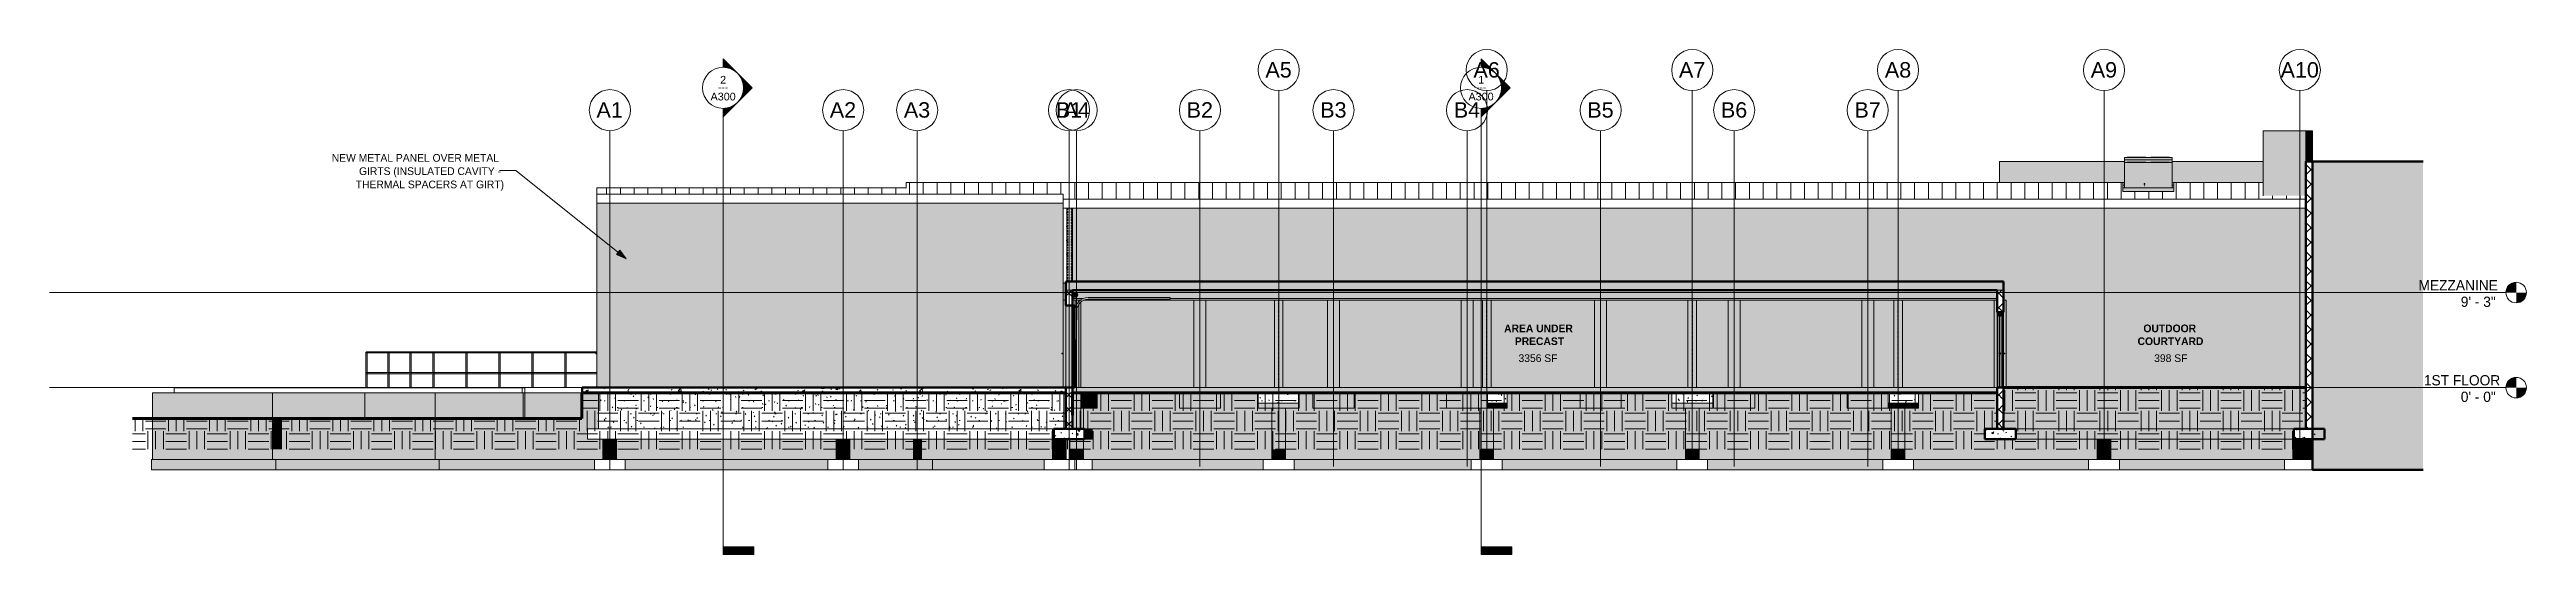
# Model space of a CAD drawing. Header units: inches. Extents: x -4221 to 4009, y -195 to 396.
# Drawn here: x -4221 to -1328, y -195 to 395 of the extents above; entities that cross this region are included whole.
import ezdxf

# ---------------------------------------------------------------- set-up
doc = ezdxf.new("R2010")
doc.units = ezdxf.units.IN
doc.header["$MEASUREMENT"] = 0
for name, pattern in [('Aligning Line 1_8_', [0.25, 0.125, -0.125]), ('Grid Line 1_2_', [0.875, 0.5, -0.125, 0.125, -0.125]), ('Hidden 1_8_', [0.1875, 0.125, -0.0625])]:
    doc.linetypes.add(name, pattern=pattern)
for name, color, linetype, lineweight in [('A-AREA-IDEN', 2, 'Continuous', 9), ('A-DOOR', 31, 'Continuous', 13), ('A-DOOR-1', 173, 'Continuous', 13), ('A-DOOR-2', 8, 'Continuous', 13), ('A-DOOR-3', 10, 'Continuous', 13), ('A-DOOR-4', 163, 'Continuous', 50), ('A-DOOR-5', 153, 'Continuous', 9), ('A-DOOR-6', 50, 'Continuous', 9), ('A-DOOR-7', 33, 'Continuous', 9), ('A-DOOR-8', 155, 'Continuous', 20), ('A-DOOR-9', 31, 'Continuous', 9), ('A-DOOR-FRAM-1', 252, 'Continuous', 9), ('A-DOOR-FRAM-2', 50, 'Continuous', 9), ('A-DOOR-FRAM-3', 155, 'Continuous', 20), ('A-DOOR-FRAM-4', 153, 'Continuous', 9), ('A-FLOR', 192, 'Continuous', 13), ('A-FLOR-1', 192, 'Continuous', 50), ('A-FLOR-HRAL', 11, 'Continuous', 9), ('A-FLOR-LEVL', 51, 'Continuous', 9), ('A-FLOR-LEVL-1', 51, 'Grid Line 1_2_', 9), ('A-FLOR-PATT-1', 8, 'Continuous', 9), ('A-GENM', 5, 'Continuous', 9), ('A-GENM-1', 5, 'Continuous', 50), ('A-ROOF', 132, 'Continuous', 13), ('A-ROOF-1', 8, 'Continuous', 13), ('A-ROOF-2', 163, 'Continuous', 50), ('A-ROOF-PATT-1', 132, 'Continuous', 9), ('A-WALL', 113, 'Continuous', 13), ('A-WALL-1', 10, 'Continuous', 13), ('A-WALL-2', 50, 'Continuous', 13), ('A-WALL-3', 163, 'Continuous', 50), ('A-WALL-4', 173, 'Continuous', 13), ('A-WALL-5', 8, 'Continuous', 13), ('A-WALL-PATT-1', 10, 'Continuous', 13), ('A-WALL-PATT-2', 50, 'Continuous', 13), ('A-WALL-PATT-3', 7, 'Continuous', 9), ('A-WALL-PATT-4', 111, 'Continuous', 9), ('C-BLDG-PADS-1', 253, 'Continuous', 9), ('C-BLDG-PADS-2', 173, 'Continuous', 13), ('C-TOPO', 7, 'Continuous', 9), ('C-TOPO-1', 7, 'Continuous', 140), ('C-TOPO-2', 145, 'Continuous', 140), ('C-TOPO-3', 253, 'Continuous', 9), ('C-TOPO-4', 254, 'Continuous', 9), ('C-TOPO-5', 153, 'Continuous', 9), ('G-ANNO-SYMB', 111, 'Aligning Line 1_8_', 9), ('G-ANNO-SYMB-1', 111, 'Continuous', 9), ('G-ANNO-TEXT', 231, 'Continuous', 9), ('M-EQPM', 50, 'Continuous', 9), ('S-BEAM-1', 153, 'Continuous', 9), ('S-BEAM-2', 50, 'Continuous', 9), ('S-COLS', 52, 'Continuous', 13), ('S-COLS-1', 10, 'Continuous', 13), ('S-COLS-2', 153, 'Continuous', 9), ('S-COLS-3', 254, 'Continuous', 9), ('S-COLS-4', 52, 'Hidden 1_8_', 9), ('S-COLS-5', 52, 'Continuous', 9), ('S-FNDN', 32, 'Continuous', 13), ('S-FNDN-1', 50, 'Continuous', 13), ('S-FNDN-2', 9, 'Continuous', 13), ('S-FNDN-3', 173, 'Continuous', 13), ('S-FNDN-4', 253, 'Continuous', 9), ('S-FNDN-5', 163, 'Continuous', 50), ('S-FNDN-6', 32, 'Continuous', 9), ('S-GRID-1', 1, 'Grid Line 1_2_', 9), ('S-GRID-IDEN', 1, 'Continuous', 9)]:
    doc.layers.add(name, color=color, linetype=linetype, lineweight=lineweight)
doc.styles.add('Arial', font='arial.ttf', dxfattribs={"height": 18})
doc.styles.add('Arial_1', font='arial.ttf', dxfattribs={"height": 9})
doc.styles.add('Century Gothic', font='ufonts.com_century-gothic.ttf', dxfattribs={"height": 12})
doc.styles.add('Century Gothic_1', font='ufonts.com_century-gothic.ttf', dxfattribs={"height": 9})
doc.styles.add('Century Gothic_B', font='GOTHICB.TTF', dxfattribs={"height": 9})
pattern_1 = [(45, (-3004.961, 0), (-8.48528, 8.48528), []), (135, (-3004.961, 0), (-8.48528, -8.48528), [])]
pattern_2 = [(0, (-3004.96, 0), (24, 24), [24, -24]), (0, (-3004.96, 9), (24, 24), [24, -24]), (0, (-3004.96, 18), (24, 24), [24, -24]), (90, (-3001.96, 21), (-24, 24), [24, -24]), (90, (-2992.96, 21), (-24, 24), [24, -24]), (90, (-2983.96, 21), (-24, 24), [24, -24])]
pattern_3 = [(50, (-3004.96, 0), (27.5427, -2.40992), [2.88, -31.68]), (355, (-3004.96, 0), (-5.32784, 28.88427), [2.304, -25.344]), (100.451, (-3002.666, -0.2), (22.2153, 26.47393), [2.448, -26.924]), (46.184, (-3004.96, 7.68), (40.9819, -6.3564), [4.32, -47.52]), (96.636, (-3001.546, 7.15), (35.8907, 37.4062), [3.671, -40.386]), (351.184, (-3004.96, 7.68), (35.891, 37.4062), [3.456, -38.016]), (21, (-3001.12, 5.76), (22.92104, -15.46073), [2.88, -31.68]), (326, (-3001.12, 5.76), (9.34353, 27.84574), [2.304, -25.344]), (71.451, (-2999.21, 4.472), (32.26477, 12.3844), [2.448, -26.924]), (37.5, (-3004.961, 0), (0.466855, 12.78271), [1.267, -23.77, 1.267, -24.461, -25.44]), (37.5, (-3004.961, 0), (0.466855, 12.78271), [-50.765, 1.267, -24.173]), (7.5, (-3004.961, 0), (10.10159, 15.14509), [1.267, -13.402, 1.267, -23.194, -9.696]), (7.5, (-3004.961, 0), (10.10159, 15.14509), [-39.13, 1.267, -8.429]), (327.5, (-3013.524, 0), (20.49916, -0.86578), [1.267, -8.333, 1.267, -28.685, -39.744]), (327.5, (-3013.524, 0), (20.49916, -0.86578), [-39.552, 1.267, -38.477]), (317.5, (-3017.364, 0), (22.39478, 3.84429), [1.267, -11.213, 1.267, -18.624, -28.224]), (317.5, (-3017.364, 0), (22.39478, 3.84429), [-32.371, 1.267, -26.957])]
pattern_4 = [(90, (-1570.641, 300), (-16, 1e-15), [16, 0, 0, 0]), (90, (-1576.641, 300), (-16, 1e-15), [16, 0, 0, 0]), (90, (-1575.641, 300), (-16, 1e-15), [2.143, -13.857]), (90, (-1581.641, 300), (-16, 1e-15), [16, 0, 0, 0]), (90, (-1575.641, 303.214), (-16, 1e-15), [2.143, -13.857]), (90, (-1575.641, 306.429), (-16, 1e-15), [2.143, -13.857]), (90, (-1575.641, 309.643), (-16, 1e-15), [2.143, -13.857]), (90, (-1575.641, 312.857), (-16, 1e-15), [2.143, -13.857]), (90, (-1571.641, 300), (-16, 1e-15), [2.143, -13.857]), (90, (-1571.641, 303.214), (-16, 1e-15), [2.143, -13.857]), (90, (-1571.641, 306.429), (-16, 1e-15), [2.143, -13.857]), (90, (-1571.641, 309.643), (-16, 1e-15), [2.143, -13.857]), (90, (-1571.641, 312.857), (-16, 1e-15), [2.143, -13.857])]
pattern_5 = [(0, (-3004.961, 0), (30.72, 7.68), [1.267, -21.773, 1.267, -21.773, -122.88]), (0, (-3004.961, 0), (30.72, 7.68), [-46.08, 1.267, -44.813, 1.267, -21.773, -53.76]), (0, (-3004.961, 0), (30.72, 7.68), [-115.2, 1.267, -14.093, 1.267, -37.133]), (120, (-2993.441, 3.84), (-22.011075, 22.7643), [1.267, -21.773, 1.267, -21.773, -122.88]), (120, (-2993.441, 3.84), (-22.011075, 22.7643), [-46.08, 1.267, -44.813, 1.267, -21.773, -53.76]), (120, (-2993.441, 3.84), (-22.011075, 22.7643), [-115.2, 1.267, -14.093, 1.267, -37.133]), (240, (-2989.601, 19.2), (-8.708925, -30.4443), [1.267, -21.773, 1.267, -21.773, -122.88]), (240, (-2989.601, 19.2), (-8.708925, -30.4443), [-46.08, 1.267, -44.813, 1.267, -21.773, -53.76]), (240, (-2989.601, 19.2), (-8.708925, -30.4443), [-115.2, 1.267, -14.093, 1.267, -37.133])]

msp = doc.modelspace()

# ---------------------------------------------------------------- texts
at = {"layer": 'A-AREA-IDEN', "char_height": 9, "attachment_point": 1}
for s, insert, width, style in [('AREA UNDER', (-2521.9, 73.7), 94.233, 'Century Gothic_B'), ('PRECAST', (-2509.4, 58.7), 64.236, 'Century Gothic_B'), ('COURTYARD', (-1782, 58.7), 91.809, 'Century Gothic_B'), ('OUTDOOR', (-1775.2, 73.7), 75.447, 'Century Gothic_B'), ('3356 SF', (-2505.1, 38.9), 53.328, 'Century Gothic_1'), ('398 SF', (-1762.6, 38.9), 44.844, 'Century Gothic_1')]:
    msp.add_mtext(s, dxfattribs=dict(at, insert=insert, width=width, style=style))
at = {"layer": 'A-FLOR-LEVL', "char_height": 12, "attachment_point": 1, "style": 'Century Gothic'}
for s, insert, width in [('MEZZANINE', (-1453.9, 125.6), 109.989), ('9\' - 3"', (-1404.5, 106.3), 50.904), ('1ST FLOOR', (-1447.6, 14.6), 102.414), ('0\' - 0"', (-1404.5, -4.7), 50.904)]:
    msp.add_mtext(s, dxfattribs=dict(at, insert=insert, width=width))
at = {"layer": 'G-ANNO-SYMB-1', "char_height": 9, "attachment_point": 1}
for s, insert, width, style in [('---', (-3440.2, 355.5), 15.453, 'Century Gothic_1'), ('2', (-3437.6, 364), 8.484, 'Arial_1'), ('---', (-2554.9, 355.5), 15.453, 'Century Gothic_1'), ('1', (-2552.2, 364), 8.484, 'Arial_1'), ('A300', (-3448.8, 344.4), 35.754, 'Arial_1'), ('A300', (-2563.5, 344.4), 35.754, 'Arial_1')]:
    msp.add_mtext(s, dxfattribs=dict(at, insert=insert, width=width, style=style))
at = {"layer": 'G-ANNO-TEXT', "char_height": 9, "attachment_point": 1, "style": 'Century Gothic_1'}
for s, insert, width in [('NEW METAL PANEL OVER METAL', (-3891.2, 272.8), 237.249), ('THERMAL SPACERS AT GIRT)', (-3863.2, 241.8), 203.313), ('GIRTS (INSULATED CAVITY -', (-3859.4, 257.3), 198.768)]:
    msp.add_mtext(s, dxfattribs=dict(at, insert=insert, width=width))
at = {"layer": 'S-GRID-IDEN', "char_height": 18, "attachment_point": 1, "style": 'Arial'}
for s, insert, width in [('A5', (-2800.7, 380.1), 37.269), ('A6', (-2557.7, 380.1), 37.269), ('A7', (-2317.7, 380.1), 37.269), ('A8', (-2077.2, 380.1), 37.269), ('A9', (-1836.7, 380.1), 37.269), ('A10', (-1615, 380.1), 54.237), ('A1', (-3582, 333.3), 37.269), ('A2', (-3309.5, 333.3), 37.269), ('A3', (-3223, 333.3), 37.269), ('B1', (-3045.5, 333.3), 37.269), ('A4', (-3036.7, 333.3), 37.269), ('B2', (-2892.7, 333.3), 37.269), ('B3', (-2736.7, 333.3), 37.269), ('B4', (-2580.7, 333.3), 37.269), ('B5', (-2424.7, 333.3), 37.269), ('B6', (-2268.7, 333.3), 37.269), ('B7', (-2112.7, 333.3), 37.269)]:
    msp.add_mtext(s, dxfattribs=dict(at, insert=insert, width=width))

# ---------------------------------------------------------------- blocks, each defined once
blk = doc.blocks.new('Door-Sectional_DesignersChoice_Amarr - 7_x8_-1261150-BUILDING ELEVATION - SOUTH')
at = {"layer": 'A-DOOR-2'}
blk.add_hatch(color=256, dxfattribs=at).paths.add_polyline_path([(-3022.8, 106.6), (-3022, 106.8), (-3021.3, 107.3), (-3021, 108.1), (-3021, 108.9), (-3021.3, 109.7), (-3022, 110.2), (-3022.8, 110.4), (-3023.7, 110.2), (-3024.3, 109.7), (-3024.7, 108.9), (-3024.7, 108.1), (-3024.3, 107.3), (-3023.7, 106.8)], flags=0)
at = {"layer": 'A-DOOR-3'}
for points in [[(-3022.8, 105.5), (-3022.8, 106.6), (-3023.7, 106.8), (-3024.3, 107.3), (-3024.7, 108.1), (-3024.7, 108.9), (-3024.3, 109.7), (-3023.7, 110.2), (-3022.8, 110.4), (-3022.8, 111.5), (-3024, 111.3), (-3024.9, 110.6), (-3025.6, 109.6), (-3025.8, 108.5), (-3025.6, 107.3), (-3024.9, 106.4), (-3024, 105.7)], [(-3022.5, 0), (-3021.1, 89.9), (-3020.9, 92.2), (-3020.3, 94.5), (-3019.3, 96.6), (-3017.9, 98.5), (-3016.3, 100.1), (-3014.4, 101.5), (-3012.2, 102.4), (-3010, 103), (-3007.6, 103.2), (-2911.9, 103.2), (-2911.9, 105.2), (-3007.6, 105.2), (-3010.3, 105), (-3012.9, 104.3), (-3015.3, 103.2), (-3017.5, 101.7), (-3019.5, 99.8), (-3021, 97.6), (-3022.2, 95.2), (-3022.9, 92.6), (-3023.1, 89.9), (-3023.9, 43.2), (-3023.9, 24), (-3023.9, 24), (-3023.9, 23.9), (-3023.9, 0.1)], [(-3022.8, 105.5), (-3021.7, 105.7), (-3020.7, 106.4), (-3020.1, 107.4), (-3019.8, 108.5), (-3020.1, 109.7), (-3020.7, 110.6), (-3021.7, 111.3), (-3022.8, 111.5), (-3022.8, 110.4), (-3021.9, 110.2), (-3021.3, 109.7), (-3021, 108.9), (-3021, 108.1), (-3021.3, 107.3), (-3022, 106.8), (-3022.8, 106.6), (-3022.8, 106.2)]]:
    blk.add_hatch(color=256, dxfattribs=at).paths.add_polyline_path(points, flags=0)
at = {"layer": 'A-DOOR-1'}
for p, q in [((-3023.1, 89.9), (-3023.9, 43.2)), ((-3022.5, 0), (-3021.1, 89.9)), ((-3007.6, 105.2), (-2911.9, 105.2)), ((-3007.6, 103.2), (-2911.9, 103.2)), ((-2911.9, 105.2), (-2911.9, 103.2)), ((-3023.9, 0.1), (-3022.5, 0))]:
    blk.add_line(p, q, dxfattribs=at)
for centre, radius, start, end in [((-3022.8, 108.5), 3, 90, 270), ((-3007.6, 89.7), 15.5, 90, 179.3049), ((-3022.8, 108.5), 3, 270, 90), ((-3007.6, 89.7), 13.5, 90, 179.3049)]:
    blk.add_arc(centre, radius, start, end, dxfattribs=at)
at = {"layer": 'A-DOOR-4'}
for p, q in [((-3025.8, 96), (-3025.9, 95.9)), ((-3025.9, 95.9), (-3025.9, 72)), ((-3023.9, 96), (-3025.8, 96)), ((-3023.9, 95.9), (-3023.9, 96)), ((-3023.9, 72), (-3023.9, 95.9)), ((-3025.9, 72), (-3023.9, 72)), ((-3025.8, 72), (-3025.9, 71.9)), ((-3025.9, 71.9), (-3025.9, 48)), ((-3023.9, 72), (-3025.8, 72)), ((-3023.9, 71.9), (-3023.9, 72)), ((-3023.9, 48), (-3023.9, 71.9)), ((-3025.9, 48), (-3023.9, 48)), ((-3025.8, 48), (-3025.9, 47.9)), ((-3025.9, 47.9), (-3025.9, 24)), ((-3023.9, 48), (-3025.8, 48)), ((-3023.9, 47.9), (-3023.9, 48)), ((-3023.9, 24), (-3023.9, 47.9)), ((-3025.9, 24), (-3023.9, 24)), ((-3025.8, 24), (-3025.9, 23.9)), ((-3025.9, 23.9), (-3025.9, 0)), ((-3025.9, 0), (-3023.9, 0)), ((-3023.9, 24), (-3025.8, 24)), ((-3023.9, 23.9), (-3023.9, 24)), ((-3023.9, 0), (-3023.9, 23.9))]:
    blk.add_line(p, q, dxfattribs=at)
for start, end in [(90, 270), (270, 90)]:
    blk.add_arc((-3022.8, 108.5), 1.91, start, end, dxfattribs=at)
blk = doc.blocks.new('Conc Beam - Conc Beam-1196117-BUILDING ELEVATION - SOUTH')
at = {"layer": 'S-BEAM-2'}
h = blk.add_hatch(color=256, dxfattribs=at)
h.paths.add_polyline_path([(-3026.2, 104), (-3013.6, 104), (-3012.9, 104.3), (-3010.3, 105), (-3007.6, 105.2), (-2911.9, 105.2), (-2911.9, 104), (-1946.2, 104), (-1946.2, 114), (-3026.2, 114), (-3026.2, 106.2)], flags=0)
h.paths.add_polyline_path([(-3022.8, 105.5), (-3024, 105.7), (-3024.9, 106.4), (-3025.6, 107.4), (-3025.8, 108.5), (-3025.6, 109.7), (-3024.9, 110.6), (-3024, 111.3), (-3022.8, 111.5), (-3021.7, 111.3), (-3020.7, 110.6), (-3020.1, 109.6), (-3019.8, 108.5), (-3020.1, 107.3), (-3020.7, 106.4), (-3021.7, 105.7), (-3022, 105.7)], flags=0)
h = blk.add_hatch(color=256, dxfattribs=at)
h.paths.add_polyline_path([(-2911.9, 102), (-1946.2, 102), (-1946.2, 104), (-2911.9, 104), (-2911.9, 103.2), (-3007.6, 103.2), (-3010, 103), (-3012.2, 102.4), (-3013.2, 102), (-2953.5, 102)], flags=0)
h.paths.add_polyline_path([(-3021.5, 102), (-3017.1, 102), (-3015.2, 103.2), (-3013.6, 104), (-3026.2, 104), (-3026.2, 102)], flags=0)
at = {"layer": 'S-BEAM-1'}
for p, q in [((-3026.2, 104), (-3013.6, 104)), ((-3017.1, 102), (-3026.2, 102)), ((-1946.2, 102), (-3013.2, 102)), ((-2911.9, 104), (-1946.2, 104))]:
    blk.add_line(p, q, dxfattribs=at)
blk = doc.blocks.new('Door-Passage-Single-Flush - 42_ x 84_-1370569-BUILDING ELEVATION - SOUTH')
at = {"layer": 'A-DOOR-6'}
for points in [[(-1943.4, 39.6), (-1943.2, 39.7), (-1943, 39.9), (-1943, 40.1), (-1943.2, 40.3), (-1943.4, 40.4), (-1943.7, 40.3), (-1943.8, 40.1), (-1943.8, 39.9), (-1943.7, 39.7), (-1943.5, 39.6)], [(-1943, 40), (-1942.8, 40), (-1942.8, 40.4), (-1943, 40.4), (-1943.3, 40.4), (-1943.1, 40.3), (-1943, 40)], [(-1941.6, 40), (-1941.6, 40.4), (-1942.8, 40.4), (-1942.8, 40)], [(-1942.8, 39.6), (-1941.6, 39.6), (-1941.6, 40), (-1942.8, 40), (-1942.8, 39.6)], [(-1941.6, 40), (-1941.3, 40), (-1941.3, 41.2), (-1941.6, 41.1), (-1941.6, 40.3)], [(-1941.6, 38.8), (-1941.3, 38.9), (-1941.3, 40), (-1941.6, 40), (-1941.6, 38.9)], [(-1939.3, 40), (-1939.3, 41.2), (-1939.6, 41.1), (-1939.6, 40)], [(-1939.3, 38.8), (-1939.3, 40), (-1939.6, 40), (-1939.6, 38.8)], [(-1939.3, 40), (-1938.1, 40), (-1938.1, 40.4), (-1939.3, 40.4), (-1939.3, 40.1)], [(-1938.1, 39.6), (-1938.1, 40), (-1939.3, 40), (-1939.3, 39.6)], [(-1937.9, 40), (-1937.9, 40), (-1937.8, 40.2), (-1937.8, 40.3), (-1937.6, 40.4), (-1938, 40.4), (-1938.1, 40.3), (-1938.1, 40), (-1937.9, 40)], [(-1937.5, 39.6), (-1937.6, 39.6), (-1937.8, 39.7), (-1937.9, 39.9), (-1937.9, 40), (-1938.1, 40), (-1938.1, 39.6), (-1937.9, 39.6), (-1937.6, 39.6)], [(-1937.5, 39.6), (-1937.4, 39.6), (-1937.2, 39.7), (-1937.1, 39.9), (-1937.1, 40.1), (-1937.3, 40.3), (-1937.6, 40.4), (-1937.8, 40.3), (-1937.9, 40.1), (-1937.8, 39.8), (-1937.6, 39.6)]]:
    blk.add_hatch(color=256, dxfattribs=at).paths.add_polyline_path(points, flags=0)
h = blk.add_hatch(color=256, dxfattribs=at)
h.paths.add_polyline_path([(-1943.4, 39.6), (-1942.8, 39.7), (-1942.8, 40), (-1943, 40), (-1943.1, 39.8), (-1943.3, 39.6), (-1943.4, 39.6)], flags=0)
h.paths.add_polyline_path([(-1943, 39.7), (-1943, 39.7), (-1943, 39.7)], flags=0)
at = {"layer": 'A-DOOR-7'}
blk.add_hatch(color=256, dxfattribs=at).paths.add_polyline_path([(-1941.3, 0), (-1939.6, 0), (-1939.6, 84), (-1941.3, 84), (-1941.3, 6.2)], flags=0)
at = {"layer": 'A-DOOR-FRAM-1'}
blk.add_hatch(color=256, dxfattribs=at).paths.add_polyline_path([(-1941.5, 83.4), (-1941.5, 84), (-1939.6, 84), (-1939.6, 88), (-1945.3, 88), (-1945.3, 84), (-1943.4, 84), (-1943.4, 83.4)], flags=0)
at = {"layer": 'A-DOOR-FRAM-2'}
blk.add_hatch(color=256, dxfattribs=at).paths.add_polyline_path([(-1943.4, 0), (-1943.4, 39.6), (-1943.6, 39.6), (-1943.7, 39.7), (-1943.8, 39.9), (-1943.8, 40.1), (-1943.6, 40.3), (-1943.4, 40.4), (-1943.4, 84), (-1945.3, 84), (-1945.3, 0)], flags=0)
h = blk.add_hatch(color=256, dxfattribs=at)
h.paths.add_polyline_path([(-1941.5, 0), (-1941.5, 38.8), (-1941.6, 38.9), (-1941.6, 39.6), (-1943.4, 39.6), (-1943.4, 0)], flags=0)
h.paths.add_polyline_path([(-1943, 40.3), (-1943, 40.3), (-1943, 40.3)], flags=0)
h.paths.add_polyline_path([(-1942.9, 40.4), (-1942.8, 40.4), (-1941.6, 40.4), (-1941.6, 41.2), (-1941.5, 41.2), (-1941.5, 83.4), (-1943.4, 83.4), (-1943.4, 40.4), (-1943, 40.4)], flags=0)
h = blk.add_hatch(color=256, dxfattribs=at)
h.paths.add_polyline_path([(-1941.3, 0), (-1941.3, 38.8), (-1941.5, 38.8), (-1941.5, 0)], flags=0)
h.paths.add_polyline_path([(-1941.5, 41.2), (-1941.3, 41.2), (-1941.3, 84), (-1941.5, 84), (-1941.5, 42.2)], flags=0)
at = {"layer": 'A-DOOR-5'}
for p, q in [((-1941.6, 40.4), (-1942.8, 40.4)), ((-1942.8, 39.6), (-1941.6, 39.6)), ((-1941.3, 41.2), (-1941.6, 41.2)), ((-1941.6, 40), (-1941.6, 41.2)), ((-1941.6, 38.8), (-1941.6, 40)), ((-1941.6, 38.8), (-1941.3, 38.8)), ((-1939.3, 41.2), (-1939.6, 41.2)), ((-1939.6, 38.8), (-1939.3, 38.8)), ((-1939.3, 41.2), (-1939.3, 40)), ((-1938.1, 40.4), (-1939.3, 40.4)), ((-1939.3, 40), (-1939.3, 38.8)), ((-1939.3, 39.6), (-1938.1, 39.6))]:
    blk.add_line(p, q, dxfattribs=at)
at = {"layer": 'A-DOOR-5', "flags": 128}
for points in [[(-1943.8, 40.2), (-1943.8, 40.2), (-1943.8, 40.2), (-1943.8, 40.2), (-1943.7, 40.2), (-1943.7, 40.2), (-1943.7, 40.2), (-1943.7, 40.2)], [(-1943.8, 40), (-1943.8, 40), (-1943.8, 40), (-1943.8, 40), (-1943.8, 40.1), (-1943.8, 40.1), (-1943.8, 40.1)], [(-1943.8, 39.9), (-1943.8, 39.9), (-1943.8, 39.9), (-1943.8, 39.9), (-1943.8, 40), (-1943.8, 40), (-1943.8, 40), (-1943.8, 40)], [(-1943.7, 39.8), (-1943.7, 39.8), (-1943.7, 39.8), (-1943.8, 39.8), (-1943.8, 39.8), (-1943.8, 39.8), (-1943.8, 39.8), (-1943.8, 39.9)], [(-1943.6, 39.6), (-1943.6, 39.6), (-1943.6, 39.7), (-1943.6, 39.7), (-1943.6, 39.7), (-1943.6, 39.7), (-1943.6, 39.7), (-1943.7, 39.7)], [(-1943.6, 40.4), (-1943.6, 40.4), (-1943.5, 40.4), (-1943.5, 40.4), (-1943.5, 40.4), (-1943.5, 40.4), (-1943.5, 40.4), (-1943.5, 40.4)], [(-1943.3, 40.4), (-1943.3, 40.4), (-1943.3, 40.4), (-1943.3, 40.4), (-1943.3, 40.4), (-1943.2, 40.4), (-1943.2, 40.4), (-1943.2, 40.4), (-1943.2, 40.4), (-1943.2, 40.4), (-1943.1, 40.4), (-1943.1, 40.4), (-1943.1, 40.4), (-1943.1, 40.4), (-1943.1, 40.4), (-1943, 40.4), (-1943, 40.4), (-1943, 40.4), (-1943, 40.4), (-1942.9, 40.4), (-1942.9, 40.4), (-1942.9, 40.4), (-1942.9, 40.4), (-1942.9, 40.4), (-1942.8, 40.4), (-1942.8, 40.4)], [(-1942.8, 39.6), (-1942.8, 39.6), (-1942.9, 39.6), (-1942.9, 39.6), (-1942.9, 39.6), (-1942.9, 39.6), (-1943, 39.6), (-1943, 39.6), (-1943, 39.6), (-1943, 39.6), (-1943.1, 39.6), (-1943.1, 39.6), (-1943.1, 39.6), (-1943.1, 39.6), (-1943.1, 39.6), (-1943.2, 39.6), (-1943.2, 39.6), (-1943.2, 39.6), (-1943.2, 39.6), (-1943.2, 39.6), (-1943.2, 39.6), (-1943.3, 39.6), (-1943.3, 39.6), (-1943.3, 39.6), (-1943.3, 39.6), (-1943.3, 39.6)], [(-1938.1, 40.4), (-1938.1, 40.4), (-1938, 40.4), (-1938, 40.4), (-1938, 40.4), (-1938, 40.4), (-1937.9, 40.4), (-1937.9, 40.4), (-1937.9, 40.4), (-1937.9, 40.4), (-1937.9, 40.4), (-1937.8, 40.4), (-1937.8, 40.4), (-1937.8, 40.4), (-1937.8, 40.4), (-1937.7, 40.4), (-1937.7, 40.4), (-1937.7, 40.4), (-1937.7, 40.4), (-1937.7, 40.4), (-1937.7, 40.4), (-1937.6, 40.4), (-1937.6, 40.4), (-1937.6, 40.4), (-1937.6, 40.4)], [(-1937.6, 39.6), (-1937.6, 39.6), (-1937.6, 39.6), (-1937.6, 39.6), (-1937.6, 39.6), (-1937.7, 39.6), (-1937.7, 39.6), (-1937.7, 39.6), (-1937.7, 39.6), (-1937.7, 39.6), (-1937.7, 39.6), (-1937.8, 39.6), (-1937.8, 39.6), (-1937.8, 39.6), (-1937.8, 39.6), (-1937.8, 39.6), (-1937.9, 39.6), (-1937.9, 39.6), (-1937.9, 39.6), (-1937.9, 39.6), (-1938, 39.6), (-1938, 39.6), (-1938, 39.6), (-1938, 39.6), (-1938.1, 39.6), (-1938.1, 39.6), (-1938.1, 39.6)], [(-1937.4, 40.4), (-1937.4, 40.4), (-1937.4, 40.4), (-1937.4, 40.4), (-1937.4, 40.4), (-1937.4, 40.4), (-1937.4, 40.4), (-1937.3, 40.4)], [(-1937.3, 39.7), (-1937.3, 39.7), (-1937.3, 39.7), (-1937.3, 39.7), (-1937.3, 39.7), (-1937.3, 39.6), (-1937.3, 39.6), (-1937.3, 39.6)], [(-1937.2, 40.2), (-1937.2, 40.2), (-1937.2, 40.2), (-1937.2, 40.2), (-1937.1, 40.2), (-1937.1, 40.2), (-1937.1, 40.2), (-1937.1, 40.1)], [(-1937.1, 39.8), (-1937.1, 39.8), (-1937.1, 39.8), (-1937.1, 39.8), (-1937.2, 39.8), (-1937.2, 39.8), (-1937.2, 39.8), (-1937.2, 39.8)], [(-1937.1, 40.1), (-1937.1, 40.1), (-1937.1, 40.1), (-1937.1, 40.1), (-1937.1, 40), (-1937.1, 40), (-1937.1, 40), (-1937.1, 40)], [(-1937.1, 40), (-1937.1, 40), (-1937.1, 40), (-1937.1, 40), (-1937.1, 39.9), (-1937.1, 39.9), (-1937.1, 39.9)]]:
    blk.add_lwpolyline(points, dxfattribs=at)
at = {"layer": 'A-DOOR-5'}
for centre, start, end in [((-1943.4, 40), 0, 180), ((-1943.4, 40), 180, 360), ((-1937.5, 40), 0, 180), ((-1937.5, 40), 180, 0)]:
    blk.add_arc(centre, 0.394, start, end, dxfattribs=at)
at = {"layer": 'A-DOOR-8'}
for p, q in [((-1941.3, 84), (-1941.3, 0)), ((-1939.6, 84), (-1941.3, 84)), ((-1939.6, 0), (-1939.6, 84)), ((-1941.3, 0), (-1939.6, 0))]:
    blk.add_line(p, q, dxfattribs=at)
at = {"layer": 'A-DOOR-FRAM-3'}
for p, q in [((-1939.6, 88), (-1945.3, 88)), ((-1945.3, 88), (-1945.3, 84)), ((-1939.6, 84), (-1939.6, 88)), ((-1945.3, 84), (-1943.4, 84)), ((-1943.4, 84), (-1943.4, 83.4)), ((-1943.4, 83.4), (-1941.5, 83.4)), ((-1941.5, 83.4), (-1941.5, 84)), ((-1941.5, 84), (-1939.6, 84))]:
    blk.add_line(p, q, dxfattribs=at)
at = {"layer": 'A-DOOR-FRAM-4'}
for p, q in [((-1945.3, 0), (-1945.3, 84)), ((-1943.4, 40.4), (-1943.4, 83.4)), ((-1941.5, 83.4), (-1941.5, 41.2)), ((-1943.4, 0), (-1943.4, 39.6)), ((-1941.5, 38.8), (-1941.5, 0))]:
    blk.add_line(p, q, dxfattribs=at)
blk = doc.blocks.new('Walls 1 - Walls 1-1277454-BUILDING ELEVATION - SOUTH')
at = {"layer": 'A-WALL-1'}
h = blk.add_hatch(color=256, dxfattribs=at)
h.paths.add_polyline_path([(-1741.8, 239.7), (-1635.2, 239.7), (-1635.2, 264), (-1741.8, 264), (-1741.8, 262.2)], flags=0)
h.paths.add_polyline_path([(-1866.6, 239.7), (-1797.2, 239.7), (-1797.2, 264), (-1943.1, 264), (-1943.1, 239.7)], flags=0)
for points in [[(-1943.1, 239.7), (-1943.1, 239.7), (-1943.1, 264), (-1943.1, 264), (-1943.1, 239.7)], [(-1584.5, -72), (-1577.8, -72), (-1577.8, -60), (-1584.5, -60), (-1584.5, -63.9)], [(-1577.8, -84), (-1577.8, -72), (-1584.5, -72), (-1584.5, -84)]]:
    blk.add_hatch(color=256, dxfattribs=at).paths.add_polyline_path(points, flags=0)
at = {"layer": 'A-WALL-5'}
blk.add_hatch(color=256, dxfattribs=at).paths.add_polyline_path([(-1448.5, -96), (-1448.5, 264), (-1577.8, 264), (-1577.8, -96)], flags=0)
at = {"layer": 'A-WALL-3'}
for p, q in [((-1448.5, 264), (-1577.8, 264)), ((-1577.8, 264), (-1577.8, -96)), ((-1577.8, -96), (-1448.5, -96))]:
    blk.add_line(p, q, dxfattribs=at)
at = {"layer": 'A-WALL-4'}
for p, q in [((-1943.1, 264), (-1797.2, 264)), ((-1943.1, 264), (-1943.1, 264)), ((-1943.1, 264), (-1943.1, 239.7)), ((-1741.8, 264), (-1635.2, 264))]:
    blk.add_line(p, q, dxfattribs=at)
blk = doc.blocks.new('Parking_Stall_Multiple - 9x18-1326571-BUILDING ELEVATION - SOUTH')
at = {"layer": 'A-GENM'}
for points in [[(-3455.2, 0), (-3319.1, 0), (-3319.1, 0.1), (-3532.1, 0.1), (-3532.1, 0)], [(-3316.1, -0.1), (-3316.1, 0.1), (-3319.1, 0.1), (-3319.1, -0.1)]]:
    blk.add_hatch(color=256, dxfattribs=at).paths.add_polyline_path(points, flags=0)
for p, q in [((-3532.1, 0.1), (-3319.1, 0.1)), ((-3532.1, 0), (-3532.1, 0.1))]:
    blk.add_line(p, q, dxfattribs=at)
at = {"layer": 'A-GENM-1'}
for p, q in [((-3316.1, 0.1), (-3319.1, 0.1)), ((-3319.1, 0.1), (-3319.1, -0.1)), ((-3316.1, -0.1), (-3316.1, 0.1)), ((-3319.1, -0.1), (-3316.1, -0.1))]:
    blk.add_line(p, q, dxfattribs=at)
blk = doc.blocks.new('Railing - Lapeyre - 1 1_2_ Post-1355937-BUILDING ELEVATION - SOUTH')
at = {"layer": 'A-FLOR-HRAL'}
h = blk.add_hatch(color=256, dxfattribs=at)
h.paths.add_polyline_path([(-3824.9, -0.1), (-3824.5, -0.1), (-3824.5, 16.7), (-3824.8, 16.4), (-3825.2, 16.1), (-3825.5, 16), (-3825.7, 16), (-3825.7, -0.1), (-3825, -0.1)], flags=0)
h.paths.add_polyline_path([(-3824.5, 16.7), (-3824.5, 41.3), (-3824.8, 40.9), (-3825.2, 40.6), (-3825.5, 40.5), (-3825.7, 40.5), (-3825.7, 17.5), (-3825.4, 17.5), (-3825, 17.3), (-3824.6, 16.9), (-3824.6, 16.9)], flags=0)
h = blk.add_hatch(color=256, dxfattribs=at)
h.paths.add_polyline_path([(-3824.5, -0.1), (-3824.2, -0.1), (-3824.2, 16.3), (-3824.3, 16.6), (-3824.5, 16.7), (-3824.5, 6.2)], flags=0)
h.paths.add_polyline_path([(-3824.5, 16.7), (-3824.3, 17.1), (-3824.2, 17.4), (-3824.2, 40.7), (-3824.3, 41.1), (-3824.5, 41.3), (-3824.5, 16.9)], flags=0)
for p, q in [((-3825.7, 40.5), (-3825.7, 17.5)), ((-3824.2, -0.1), (-3824.2, 41.3)), ((-3825.7, 16), (-3825.7, -0.1))]:
    blk.add_line(p, q, dxfattribs=at)
blk = doc.blocks.new('Railing - Lapeyre - 1 1_2_ Post-V1-BUILDING ELEVATION - SOUTH')
at = {"layer": 'A-FLOR-HRAL'}
h = blk.add_hatch(color=256, dxfattribs=at)
h.paths.add_polyline_path([(-3733.8, -0.1), (-3733.8, -0.1), (-3733.8, 16.7), (-3734.5, 16), (-3734.5, -0.1), (-3734, -0.1)], flags=0)
h.paths.add_polyline_path([(-3733.8, 16.7), (-3733.8, 41.3), (-3734.5, 40.5), (-3734.5, 17.5), (-3733.9, 16.9)], flags=0)
h = blk.add_hatch(color=256, dxfattribs=at)
h.paths.add_polyline_path([(-3733.7, -0.1), (-3733, -0.1), (-3733, 16), (-3733.8, 16.7), (-3733.8, -0.1)], flags=0)
h.paths.add_polyline_path([(-3733.8, 16.7), (-3733, 17.5), (-3733, 40.5), (-3733.8, 41.3), (-3733.8, 38.2)], flags=0)
for p, q in [((-3734.5, 41.3), (-3734.5, -0.1)), ((-3733, -0.1), (-3733, 41.3))]:
    blk.add_line(p, q, dxfattribs=at)
blk = doc.blocks.new('Railing - Lapeyre - 1 1_2_ Post-V2-BUILDING ELEVATION - SOUTH')
at = {"layer": 'A-FLOR-HRAL'}
h = blk.add_hatch(color=256, dxfattribs=at)
h.paths.add_polyline_path([(-3656.8, 0), (-3656.8, 16.7), (-3657.5, 16), (-3657.5, 0), (-3656.8, 0)], flags=0)
h.paths.add_polyline_path([(-3656.8, 16.7), (-3656.8, 41.3), (-3657.5, 40.5), (-3657.5, 17.5), (-3656.9, 16.9)], flags=0)
h = blk.add_hatch(color=256, dxfattribs=at)
h.paths.add_polyline_path([(-3656.8, 0), (-3656, 0), (-3656.1, 16), (-3656.8, 16.7), (-3656.8, 0)], flags=0)
h.paths.add_polyline_path([(-3656.8, 16.7), (-3656, 17.5), (-3656.1, 40.5), (-3656.8, 41.3), (-3656.8, 38.2)], flags=0)
for p, q in [((-3657.5, 41.3), (-3657.5, 0)), ((-3656, 0), (-3656, 41.3))]:
    blk.add_line(p, q, dxfattribs=at)
blk = doc.blocks.new('Railing - Lapeyre - 1 1_2_ Post-V3-BUILDING ELEVATION - SOUTH')
at = {"layer": 'A-FLOR-HRAL'}
h = blk.add_hatch(color=256, dxfattribs=at)
h.paths.add_polyline_path([(-3772.2, -0.1), (-3772.2, 16.7), (-3772.8, 16.2), (-3772.9, 16), (-3773, 16), (-3773, -0.1), (-3772.3, -0.1)], flags=0)
h.paths.add_polyline_path([(-3772.2, 16.7), (-3772.2, 41.3), (-3772.8, 40.7), (-3772.9, 40.5), (-3773, 40.5), (-3773, 17.5), (-3772.8, 17.4), (-3772.3, 16.9)], flags=0)
h = blk.add_hatch(color=256, dxfattribs=at)
h.paths.add_polyline_path([(-3772.2, -0.1), (-3771.5, -0.1), (-3771.5, 16), (-3772.2, 16.7), (-3772.2, -0.1)], flags=0)
h.paths.add_polyline_path([(-3772.2, 16.7), (-3771.5, 17.5), (-3771.5, 40.5), (-3772.2, 41.3), (-3772.2, 18.2)], flags=0)
for p, q in [((-3773, 40.8), (-3773, 17.2)), ((-3771.5, -0.1), (-3771.5, 41.3)), ((-3773, 16.3), (-3773, -0.1))]:
    blk.add_line(p, q, dxfattribs=at)
blk = doc.blocks.new('Railing - Lapeyre - 1 1_2_ Post-V4-BUILDING ELEVATION - SOUTH')
at = {"layer": 'A-FLOR-HRAL'}
blk.add_hatch(color=256, dxfattribs=at).paths.add_polyline_path([(-3850.7, -0.1), (-3850.3, -0.1), (-3850.3, 41.2), (-3851.5, 41.2), (-3851.5, -0.1), (-3850.8, -0.1)], flags=0)
h = blk.add_hatch(color=256, dxfattribs=at)
h.paths.add_polyline_path([(-3850.3, -0.1), (-3850, -0.1), (-3850, 16.3), (-3850.2, 16.6), (-3850.3, 16.7), (-3850.3, -0.1)], flags=0)
h.paths.add_polyline_path([(-3850.3, 16.7), (-3850.1, 17.1), (-3850, 17.4), (-3850, 40.7), (-3850.2, 41.1), (-3850.3, 41.2), (-3850.3, 16.9)], flags=0)
for p, q in [((-3851.5, 41.2), (-3851.5, -0.1)), ((-3851.5, 41.2), (-3850.3, 41.2)), ((-3850, -0.1), (-3850, 41.2))]:
    blk.add_line(p, q, dxfattribs=at)
blk = doc.blocks.new('Railing - Railing-1341484-BUILDING ELEVATION - SOUTH')
at = {"layer": 'A-FLOR-HRAL'}
for points in [[(-3850.6, 41.2), (-3850.3, 41.2), (-3850.3, 41.4), (-3850.4, 41.6), (-3850.5, 41.9), (-3850.6, 42), (-3850.8, 42), (-3851, 41.9), (-3851.2, 41.6), (-3851.2, 41.4), (-3851.2, 41.2), (-3850.8, 41.2)], [(-3772.6, 41.2), (-3772.6, 41.6), (-3772.7, 41.9), (-3772.9, 42), (-3850.6, 42), (-3850.5, 41.9), (-3850.4, 41.6), (-3850.3, 41.2), (-3772.6, 41.2)], [(-3706.1, 41.2), (-3581.7, 41.2), (-3581.7, 42), (-3772.8, 42), (-3772.7, 41.8), (-3772.6, 41.4), (-3772.6, 41.2), (-3747.9, 41.2)]]:
    blk.add_hatch(color=256, dxfattribs=at).paths.add_polyline_path(points, flags=0)
h = blk.add_hatch(color=256, dxfattribs=at)
h.paths.add_polyline_path([(-3824.5, 41.2), (-3850.3, 41.2), (-3850.1, 40.9), (-3850, 40.6), (-3850, 40.5), (-3825.4, 40.5), (-3825, 40.7), (-3824.6, 41.1)], flags=0)
h.paths.add_polyline_path([(-3798.7, 41.2), (-3824.5, 41.2), (-3824.3, 40.9), (-3824.2, 40.6), (-3824.2, 40.5), (-3799.6, 40.5), (-3799.2, 40.7), (-3798.8, 41.1), (-3798.7, 41.2)], flags=0)
h.paths.add_polyline_path([(-3773.1, 40.5), (-3772.9, 40.5), (-3772.6, 40.9), (-3772.6, 41.2), (-3798.7, 41.2), (-3798.4, 40.8), (-3798.4, 40.6), (-3798.4, 40.5), (-3774, 40.5)], flags=0)
h = blk.add_hatch(color=256, dxfattribs=at)
h.paths.add_polyline_path([(-3772.2, 41.2), (-3772.6, 41.2), (-3772.6, 40.9), (-3772.2, 41.2)], flags=0)
h.paths.add_polyline_path([(-3733.8, 41.2), (-3772.2, 41.2), (-3771.4, 40.5), (-3734.5, 40.5), (-3733.8, 41.2)], flags=0)
h.paths.add_polyline_path([(-3695.3, 41.2), (-3733.7, 41.2), (-3733, 40.5), (-3696, 40.5), (-3695.4, 41.2)], flags=0)
h.paths.add_polyline_path([(-3656.8, 41.2), (-3695.3, 41.2), (-3694.5, 40.5), (-3657.5, 40.5), (-3656.9, 41.1)], flags=0)
h.paths.add_polyline_path([(-3656, 40.5), (-3619, 40.5), (-3618.3, 41.2), (-3656.8, 41.2), (-3656.1, 40.5)], flags=0)
h.paths.add_polyline_path([(-3581.7, 40.5), (-3581.7, 41.2), (-3618.3, 41.2), (-3617.6, 40.5), (-3585.9, 40.5)], flags=0)
h = blk.add_hatch(color=256, dxfattribs=at)
h.paths.add_polyline_path([(-3824.5, 16.7), (-3824.8, 17.1), (-3825.2, 17.4), (-3825.5, 17.5), (-3850, 17.5), (-3850, 17.3), (-3850.2, 16.9), (-3850.3, 16.7), (-3824.6, 16.7)], flags=0)
h.paths.add_polyline_path([(-3798.7, 16.7), (-3799.1, 17.2), (-3799.5, 17.4), (-3799.7, 17.5), (-3824.2, 17.5), (-3824.2, 17.2), (-3824.3, 16.9), (-3824.5, 16.7), (-3798.8, 16.7)], flags=0)
h.paths.add_polyline_path([(-3798.5, 16.7), (-3772.6, 16.7), (-3772.6, 17.1), (-3772.8, 17.4), (-3773, 17.5), (-3798.4, 17.5), (-3798.4, 17.2), (-3798.5, 16.9), (-3798.7, 16.7), (-3798.6, 16.7)], flags=0)
h = blk.add_hatch(color=256, dxfattribs=at)
h.paths.add_polyline_path([(-3824.5, 16.7), (-3850.3, 16.7), (-3850.1, 16.4), (-3850, 16.1), (-3850, 16), (-3825.4, 16), (-3825, 16.2), (-3824.6, 16.6)], flags=0)
h.paths.add_polyline_path([(-3798.7, 16.7), (-3824.5, 16.7), (-3824.3, 16.4), (-3824.2, 16.1), (-3824.2, 16), (-3799.6, 16), (-3799.2, 16.2), (-3798.8, 16.6), (-3798.7, 16.7)], flags=0)
h.paths.add_polyline_path([(-3773.1, 16), (-3772.9, 16), (-3772.6, 16.4), (-3772.6, 16.7), (-3798.7, 16.7), (-3798.4, 16.3), (-3798.4, 16.1), (-3798.4, 16), (-3774, 16)], flags=0)
h = blk.add_hatch(color=256, dxfattribs=at)
h.paths.add_polyline_path([(-3772.2, 16.7), (-3772.6, 17.1), (-3772.6, 16.7)], flags=0)
h.paths.add_polyline_path([(-3733.8, 16.7), (-3734.5, 17.5), (-3771.5, 17.5), (-3772.2, 16.7), (-3747.9, 16.7)], flags=0)
h.paths.add_polyline_path([(-3706.1, 16.7), (-3695.3, 16.7), (-3696, 17.5), (-3733, 17.5), (-3733.8, 16.7)], flags=0)
h.paths.add_polyline_path([(-3656.8, 16.7), (-3618.3, 16.7), (-3619.1, 17.5), (-3656.1, 17.5), (-3656.7, 16.9)], flags=0)
h.paths.add_polyline_path([(-3656.8, 16.7), (-3657.5, 17.5), (-3694.6, 17.5), (-3695.3, 16.7), (-3664.3, 16.7)], flags=0)
h.paths.add_polyline_path([(-3618.3, 16.7), (-3581.7, 16.7), (-3581.7, 17.5), (-3617.6, 17.5), (-3618.2, 16.9)], flags=0)
h = blk.add_hatch(color=256, dxfattribs=at)
h.paths.add_polyline_path([(-3772.2, 16.7), (-3772.6, 16.7), (-3772.6, 16.4), (-3772.2, 16.7)], flags=0)
h.paths.add_polyline_path([(-3747.9, 16), (-3734.5, 16), (-3733.8, 16.7), (-3772.2, 16.7), (-3771.4, 16), (-3768.8, 16)], flags=0)
h.paths.add_polyline_path([(-3695.3, 16.7), (-3733.7, 16.7), (-3733, 16), (-3696, 16), (-3695.4, 16.7)], flags=0)
h.paths.add_polyline_path([(-3694.5, 16), (-3657.5, 16), (-3656.8, 16.7), (-3695.3, 16.7), (-3694.5, 16)], flags=0)
h.paths.add_polyline_path([(-3618.3, 16.7), (-3656.8, 16.7), (-3656, 16), (-3619, 16), (-3618.5, 16.6)], flags=0)
h.paths.add_polyline_path([(-3581.7, 16), (-3581.7, 16.7), (-3618.3, 16.7), (-3617.6, 16), (-3601.6, 16)], flags=0)
for p, q in [((-3772.9, 42), (-3850.8, 42)), ((-3850.8, 40.5), (-3772.9, 40.5)), ((-3581.7, 42), (-3772.9, 42)), ((-3772.9, 40.5), (-3581.7, 40.5)), ((-3772.9, 17.5), (-3850.8, 17.5)), ((-3850.8, 16), (-3772.9, 16)), ((-3581.7, 17.5), (-3772.9, 17.5)), ((-3772.9, 16), (-3581.7, 16))]:
    blk.add_line(p, q, dxfattribs=at)
blk.add_ellipse((-3850.8, 41.2), major_axis=(0, 0.75), ratio=0.628376, start_param=4.712389, end_param=7.853982, dxfattribs=at)
blk.add_open_spline([(-3772.9, 42), (-3772.8, 42), (-3772.8, 42), (-3772.8, 42), (-3772.7, 41.9), (-3772.7, 41.8), (-3772.6, 41.6), (-3772.6, 41.4), (-3772.6, 41.3), (-3772.6, 41.2)], degree=3, knots=[0.5, 0.5, 0.5, 0.5, 0.5416667, 0.5833333, 0.6666667, 0.75, 0.8333333, 0.9166667, 1, 1, 1, 1], dxfattribs=at)
for points in [[(-3772.6, 41.2), (-3772.6, 41.1), (-3772.6, 41), (-3772.6, 40.9)], [(-3772.6, 17.1), (-3772.6, 17.1), (-3772.6, 16.9), (-3772.6, 16.8), (-3772.6, 16.7)], [(-3772.6, 16.7), (-3772.6, 16.6), (-3772.6, 16.5), (-3772.6, 16.4)]]:
    blk.add_open_spline(points, degree=3, dxfattribs=at)
for name, p in [('Railing - Lapeyre - 1 1_2_ Post-V4-BUILDING ELEVATION - SOUTH', (0, 0)), ('Railing - Lapeyre - 1 1_2_ Post-1355937-BUILDING ELEVATION - SOUTH', (0, 0)), ('Railing - Lapeyre - 1 1_2_ Post-1355937-BUILDING ELEVATION - SOUTH', (25.8, 0)), ('Railing - Lapeyre - 1 1_2_ Post-V3-BUILDING ELEVATION - SOUTH', (0, 0)), ('Railing - Lapeyre - 1 1_2_ Post-V1-BUILDING ELEVATION - SOUTH', (0, 0)), ('Railing - Lapeyre - 1 1_2_ Post-V1-BUILDING ELEVATION - SOUTH', (38.5, 0)), ('Railing - Lapeyre - 1 1_2_ Post-V2-BUILDING ELEVATION - SOUTH', (0, 0)), ('Railing - Lapeyre - 1 1_2_ Post-V2-BUILDING ELEVATION - SOUTH', (38.5, 0))]:
    blk.add_blockref(name, p)
blk = doc.blocks.new('Condensing Unit - Air Cooled - DX - 6-10 Tons - 6 Tons-1352867-BUILDING ELEVATION - SOUTH')
at = {"layer": 'M-EQPM'}
for points in [[(-1766.6, 262.9), (-1766.6, 263.2), (-1744.6, 263.2), (-1744.6, 262.9), (-1741.8, 262.9), (-1741.8, 265.9), (-1797.2, 265.9), (-1797.2, 262.9), (-1794.3, 262.9), (-1794.3, 263.2), (-1772.3, 263.2), (-1772.3, 262.9)], [(-1782.2, 265.9), (-1772.3, 265.9), (-1772.3, 266.2), (-1794.3, 266.2), (-1794.3, 265.9), (-1783, 265.9)], [(-1744.9, 265.9), (-1744.6, 265.9), (-1744.6, 266.2), (-1766.6, 266.2), (-1766.6, 265.9), (-1745.6, 265.9)]]:
    blk.add_hatch(color=256, dxfattribs=at).paths.add_polyline_path(points, flags=0)
h = blk.add_hatch(color=256, dxfattribs=at)
h.paths.add_polyline_path([(-1739.8, 233.5), (-1739.8, 236.5), (-1741.8, 236.5), (-1741.8, 233.5), (-1741.1, 233.5)], flags=0)
h.paths.add_polyline_path([(-1799.2, 233.5), (-1797.2, 233.5), (-1797.2, 236.5), (-1799.2, 236.5)], flags=0)
for p, q in [((-1797.2, 265.9), (-1741.8, 265.9)), ((-1797.2, 262.9), (-1797.2, 265.9)), ((-1794.3, 266.2), (-1794.3, 265.9)), ((-1794.3, 266.2), (-1772.3, 266.2)), ((-1772.3, 265.9), (-1772.3, 266.2)), ((-1766.6, 266.2), (-1766.6, 265.9)), ((-1766.6, 266.2), (-1744.6, 266.2)), ((-1744.6, 265.9), (-1744.6, 266.2)), ((-1741.8, 262.9), (-1741.8, 265.9)), ((-1799.2, 236.5), (-1797.2, 236.5)), ((-1799.2, 233.5), (-1799.2, 236.5)), ((-1741.8, 236.5), (-1739.8, 236.5)), ((-1739.8, 233.5), (-1739.8, 236.5))]:
    blk.add_line(p, q, dxfattribs=at)
blk = doc.blocks.new('Condensing Unit - Air Cooled - DX - 6-10 Tons - 6 Tons-V5-BUILDING ELEVATION - SOUTH')
at = {"layer": 'M-EQPM'}
h = blk.add_hatch(color=256, dxfattribs=at)
h.paths.add_polyline_path([(-1797.2, 233.5), (-1741.8, 233.5), (-1741.8, 262.9), (-1797.2, 262.9), (-1797.2, 262.2)], flags=0)
h.paths.add_polyline_path([(-1773.9, 235.5), (-1774, 235.5), (-1774.1, 235.6), (-1774.1, 235.7), (-1773.9, 235.9), (-1773.8, 235.9), (-1773.7, 235.7), (-1773.7, 235.6), (-1773.8, 235.5)], flags=0)
h.paths.add_polyline_path([(-1773.9, 237.3), (-1774.2, 237.4), (-1774.4, 237.6), (-1774.4, 237.7), (-1774.4, 238), (-1774.3, 238.3), (-1774, 238.4), (-1773.7, 238.4), (-1773.5, 238.2), (-1773.4, 238), (-1773.4, 237.7), (-1773.5, 237.5), (-1773.8, 237.3)], flags=0)
for points in [[(-1782.2, 262.9), (-1772.3, 262.9), (-1772.3, 263.2), (-1794.3, 263.2), (-1794.3, 262.9), (-1783, 262.9)], [(-1744.9, 262.9), (-1744.6, 262.9), (-1744.6, 263.2), (-1766.6, 263.2), (-1766.6, 262.9), (-1745.6, 262.9)], [(-1739.8, 228.9), (-1739.8, 233.5), (-1799.2, 233.5), (-1799.2, 228.9), (-1741.1, 228.9)], [(-1773.9, 237.3), (-1773.7, 237.3), (-1773.5, 237.5), (-1773.4, 237.7), (-1773.4, 238), (-1773.5, 238.3), (-1773.7, 238.4), (-1774, 238.4), (-1774.3, 238.2), (-1774.4, 238), (-1774.4, 237.7), (-1774.4, 237.6), (-1774.2, 237.4)], [(-1773.9, 235.5), (-1773.8, 235.5), (-1773.7, 235.6), (-1773.7, 235.7), (-1773.8, 235.9), (-1773.9, 235.9), (-1774.1, 235.7), (-1774.1, 235.6), (-1774, 235.5)]]:
    blk.add_hatch(color=256, dxfattribs=at).paths.add_polyline_path(points, flags=0)
for p, q in [((-1797.2, 262.9), (-1741.8, 262.9)), ((-1797.2, 233.5), (-1797.2, 262.9)), ((-1794.3, 263.2), (-1794.3, 262.9)), ((-1794.3, 263.2), (-1772.3, 263.2)), ((-1772.3, 262.9), (-1772.3, 263.2)), ((-1766.6, 263.2), (-1766.6, 262.9)), ((-1766.6, 263.2), (-1744.6, 263.2)), ((-1744.6, 262.9), (-1744.6, 263.2)), ((-1741.8, 233.5), (-1741.8, 262.9)), ((-1799.2, 233.5), (-1739.8, 233.5)), ((-1799.2, 228.9), (-1799.2, 233.5)), ((-1739.8, 228.9), (-1739.8, 233.5)), ((-1739.8, 228.9), (-1799.2, 228.9))]:
    blk.add_line(p, q, dxfattribs=at)
for centre, radius, start, end in [((-1773.9, 237.9), 0.562, 0, 180), ((-1773.9, 237.9), 0.562, 180, 0), ((-1773.9, 235.7), 0.188, 0, 180), ((-1773.9, 235.7), 0.188, 180, 0)]:
    blk.add_arc(centre, radius, start, end, dxfattribs=at)
blk = doc.blocks.new('W-Wide Flange-Column - W10X49-1362186-BUILDING ELEVATION - SOUTH')
at = {"layer": 'S-COLS-4'}
for p, q in [((-2302.4, 0), (-2302.4, 102)), ((-2302, 102), (-2302, 0))]:
    blk.add_line(p, q, dxfattribs=at)
blk = doc.blocks.new('Door-Passage-Single-Flush - 36_ x 80_-1377304-BUILDING ELEVATION - SOUTH')
at = {"layer": 'A-DOOR'}
for points in [[(-3038.2, 39.6), (-3038, 39.7), (-3037.8, 39.9), (-3037.8, 40.1), (-3038, 40.3), (-3038.2, 40.4), (-3038.4, 40.3), (-3038.5, 40.1), (-3038.5, 39.9), (-3038.4, 39.7), (-3038.3, 39.6)], [(-3037.7, 40), (-3037.6, 40), (-3037.6, 40.4), (-3037.7, 40.4), (-3038.1, 40.4), (-3037.9, 40.3), (-3037.8, 40)], [(-3037.1, 40), (-3037.1, 40.4), (-3037.6, 40.4), (-3037.6, 40), (-3037.2, 40)], [(-3037.1, 39.6), (-3037.1, 40), (-3037.6, 40), (-3037.6, 39.6), (-3037.2, 39.6)]]:
    blk.add_hatch(color=256, dxfattribs=at).paths.add_polyline_path(points, flags=0)
h = blk.add_hatch(color=256, dxfattribs=at)
h.paths.add_polyline_path([(-3038.1, 39.6), (-3037.6, 39.7), (-3037.6, 40), (-3037.8, 40), (-3037.8, 39.8), (-3038.1, 39.6), (-3038.1, 39.6)], flags=0)
h.paths.add_polyline_path([(-3037.8, 39.7), (-3037.7, 39.7), (-3037.7, 39.7)], flags=0)
at = {"layer": 'A-DOOR-9'}
for p, q in [((-3037.1, 40.4), (-3037.6, 40.4)), ((-3037.6, 39.6), (-3037.1, 39.6))]:
    blk.add_line(p, q, dxfattribs=at)
at = {"layer": 'A-DOOR-9', "flags": 128}
for points in [[(-3038.6, 40), (-3038.6, 40), (-3038.6, 40), (-3038.6, 40), (-3038.6, 40.1), (-3038.6, 40.1), (-3038.5, 40.1)], [(-3038.5, 39.9), (-3038.6, 39.9), (-3038.6, 39.9), (-3038.6, 39.9), (-3038.6, 40), (-3038.6, 40), (-3038.6, 40), (-3038.6, 40)], [(-3038.5, 40.2), (-3038.5, 40.2), (-3038.5, 40.2), (-3038.5, 40.2), (-3038.5, 40.2), (-3038.5, 40.2), (-3038.5, 40.2), (-3038.5, 40.2)], [(-3038.5, 39.8), (-3038.5, 39.8), (-3038.5, 39.8), (-3038.5, 39.8), (-3038.5, 39.8), (-3038.5, 39.8), (-3038.5, 39.8), (-3038.5, 39.9)], [(-3038.3, 39.6), (-3038.3, 39.6), (-3038.3, 39.7), (-3038.4, 39.7), (-3038.4, 39.7), (-3038.4, 39.7), (-3038.4, 39.7), (-3038.4, 39.7)], [(-3038.3, 40.4), (-3038.3, 40.4), (-3038.3, 40.4), (-3038.3, 40.4), (-3038.3, 40.4), (-3038.2, 40.4), (-3038.2, 40.4), (-3038.2, 40.4)], [(-3038.1, 40.4), (-3038, 40.4), (-3038, 40.4), (-3038, 40.4), (-3038, 40.4), (-3038, 40.4), (-3038, 40.4), (-3038, 40.4), (-3037.9, 40.4), (-3037.9, 40.4), (-3037.9, 40.4), (-3037.9, 40.4), (-3037.9, 40.4), (-3037.8, 40.4), (-3037.8, 40.4), (-3037.8, 40.4), (-3037.8, 40.4), (-3037.7, 40.4), (-3037.7, 40.4), (-3037.7, 40.4), (-3037.7, 40.4), (-3037.7, 40.4), (-3037.6, 40.4), (-3037.6, 40.4), (-3037.6, 40.4), (-3037.6, 40.4)], [(-3037.6, 39.6), (-3037.6, 39.6), (-3037.6, 39.6), (-3037.6, 39.6), (-3037.7, 39.6), (-3037.7, 39.6), (-3037.7, 39.6), (-3037.7, 39.6), (-3037.8, 39.6), (-3037.8, 39.6), (-3037.8, 39.6), (-3037.8, 39.6), (-3037.8, 39.6), (-3037.9, 39.6), (-3037.9, 39.6), (-3037.9, 39.6), (-3037.9, 39.6), (-3037.9, 39.6), (-3038, 39.6), (-3038, 39.6), (-3038, 39.6), (-3038, 39.6), (-3038, 39.6), (-3038, 39.6), (-3038.1, 39.6), (-3038.1, 39.6)]]:
    blk.add_lwpolyline(points, dxfattribs=at)
at = {"layer": 'A-DOOR-9'}
for start, end in [(0, 180), (180, 360)]:
    blk.add_arc((-3038.2, 40), 0.394, start, end, dxfattribs=at)
blk = doc.blocks.new('Door-Passage-Single-Flush - 36_ x 80_-1370599-BUILDING ELEVATION - SOUTH')
at = {"layer": 'A-DOOR'}
for points in [[(-3582.5, 40), (-3582.3, 40), (-3582.2, 40.3), (-3582.2, 40.4), (-3582.4, 40.4), (-3582.7, 40.4), (-3583.1, 40.3), (-3583.1, 40.2), (-3583.1, 40), (-3582.6, 40)], [(-3582.8, 39.6), (-3582.7, 39.6), (-3582.2, 39.7), (-3582.2, 39.9), (-3582.3, 40), (-3583.1, 40), (-3583.1, 39.7), (-3583, 39.6), (-3582.8, 39.6)], [(-3582.2, 40), (-3581.7, 40), (-3581.7, 40.4), (-3582.2, 40.4), (-3582.2, 40.1)], [(-3582.2, 39.6), (-3581.7, 39.6), (-3581.7, 40), (-3582.2, 40), (-3582.2, 39.6)]]:
    blk.add_hatch(color=256, dxfattribs=at).paths.add_polyline_path(points, flags=0)
at = {"layer": 'A-DOOR-9'}
for p, q in [((-3581.7, 40.4), (-3582.2, 40.4)), ((-3582.2, 39.6), (-3581.7, 39.6))]:
    blk.add_line(p, q, dxfattribs=at)
at = {"layer": 'A-DOOR-9', "flags": 128}
for points in [[(-3582.2, 40.4), (-3582.2, 40.4), (-3582.2, 40.4), (-3582.3, 40.4), (-3582.3, 40.4), (-3582.3, 40.4), (-3582.3, 40.4), (-3582.4, 40.4), (-3582.4, 40.4), (-3582.4, 40.4), (-3582.4, 40.4), (-3582.5, 40.4), (-3582.5, 40.4), (-3582.5, 40.4), (-3582.5, 40.4), (-3582.5, 40.4), (-3582.6, 40.4), (-3582.6, 40.4), (-3582.6, 40.4), (-3582.6, 40.4), (-3582.6, 40.4), (-3582.6, 40.4), (-3582.7, 40.4), (-3582.7, 40.4), (-3582.7, 40.4), (-3582.7, 40.4), (-3582.7, 40.4), (-3582.7, 40.4), (-3582.7, 40.4), (-3582.7, 40.4), (-3582.7, 40.4), (-3582.8, 40.4), (-3582.8, 40.4), (-3582.8, 40.4), (-3582.8, 40.4), (-3582.8, 40.4), (-3582.8, 40.4), (-3582.8, 40.4), (-3582.8, 40.4), (-3582.8, 40.4)], [(-3582.8, 39.6), (-3582.8, 39.6), (-3582.8, 39.6), (-3582.8, 39.6), (-3582.8, 39.6), (-3582.8, 39.6), (-3582.8, 39.6), (-3582.8, 39.6), (-3582.8, 39.6), (-3582.8, 39.6), (-3582.7, 39.6), (-3582.7, 39.6), (-3582.7, 39.6), (-3582.7, 39.6), (-3582.7, 39.6), (-3582.7, 39.6), (-3582.7, 39.6), (-3582.7, 39.6), (-3582.6, 39.6), (-3582.6, 39.6), (-3582.6, 39.6), (-3582.6, 39.6), (-3582.6, 39.6), (-3582.6, 39.6), (-3582.5, 39.6), (-3582.5, 39.6), (-3582.5, 39.6), (-3582.5, 39.6), (-3582.5, 39.6), (-3582.4, 39.6), (-3582.4, 39.6), (-3582.4, 39.6), (-3582.4, 39.6), (-3582.3, 39.6), (-3582.3, 39.6), (-3582.3, 39.6), (-3582.3, 39.6), (-3582.3, 39.6), (-3582.2, 39.6), (-3582.2, 39.6), (-3582.2, 39.6)]]:
    blk.add_lwpolyline(points, dxfattribs=at)
at = {"layer": 'A-DOOR-9'}
for start, end in [(150, 180), (180, 210), (82.7725, 90), (270, 277.2275)]:
    blk.add_arc((-3582.8, 40), 0.394, start, end, dxfattribs=at)
blk = doc.blocks.new('Level - Level Head - Circle-50818-BUILDING ELEVATION - SOUTH')
at = {"layer": 'A-FLOR-LEVL'}
h = blk.add_hatch(color=256, dxfattribs=at)
edge = h.paths.add_edge_path(flags=0)
edge.add_line((-1339.8, 0), (-1351.8, 0))
edge.add_arc((-1339.8, 0), 12, 90, 180, ccw=False)
edge.add_line((-1339.8, 12), (-1339.8, 0))
h = blk.add_hatch(color=256, dxfattribs=at)
edge = h.paths.add_edge_path(flags=0)
edge.add_line((-1339.8, -12), (-1339.8, 0))
edge.add_line((-1339.8, 0), (-1327.8, 0))
edge.add_arc((-1339.8, 0), 12, 270, 360, ccw=False)
blk.add_circle((-1339.8, 0), 12, dxfattribs=at)
blk = doc.blocks.new('Grid - Grid Head - Circle-50561-BUILDING ELEVATION - SOUTH')
at = {"layer": 'S-GRID-IDEN'}
for start, end in [(0, 180), (180, 360)]:
    blk.add_arc((-2877.2, 324), 24, start, end, dxfattribs=at)
blk = doc.blocks.new('Section - 3_32_ x 3_8_-54337-BUILDING ELEVATION - SOUTH')
at = {"layer": 'G-ANNO-SYMB-1'}
blk.add_hatch(color=256, dxfattribs=at).paths.add_polyline_path([(-2512.9, -185.8), (-2548.9, -185.8), (-2548.9, -194.8), (-2512.9, -194.8)], flags=0)
for p, q in [((-2548.9, -194.8), (-2548.9, -185.8)), ((-2548.9, -185.8), (-2512.9, -185.8)), ((-2512.9, -194.8), (-2548.9, -194.8)), ((-2512.9, -185.8), (-2512.9, -194.8))]:
    blk.add_line(p, q, dxfattribs=at)
blk = doc.blocks.new('Section - Section Head - Filled-22785-BUILDING ELEVATION - SOUTH')
at = {"layer": 'G-ANNO-SYMB-1'}
h = blk.add_hatch(color=256, dxfattribs=at)
edge = h.paths.add_edge_path(flags=0)
edge.add_arc((-2548.9, 350.1), 24, 47.9216, 90)
edge.add_line((-2548.9, 374.1), (-2548.9, 384.1))
edge.add_line((-2548.9, 384.1), (-2532.8, 368))
h = blk.add_hatch(color=256, dxfattribs=at)
edge = h.paths.add_edge_path(flags=0)
edge.add_line((-2531.9, 367.1), (-2515, 350.1))
edge.add_line((-2515, 350.1), (-2524.9, 350.1))
edge.add_arc((-2548.9, 350.1), 24, 360, 405)
h = blk.add_hatch(color=256, dxfattribs=at)
edge = h.paths.add_edge_path(flags=0)
edge.add_arc((-2548.9, 350.1), 24, 315, 360)
edge.add_line((-2524.9, 350.1), (-2515, 350.1))
edge.add_line((-2515, 350.1), (-2531.9, 333.1))
h = blk.add_hatch(color=256, dxfattribs=at)
edge = h.paths.add_edge_path(flags=0)
edge.add_line((-2532.8, 332.3), (-2548.9, 316.2))
edge.add_line((-2548.9, 316.2), (-2548.9, 326.1))
edge.add_arc((-2548.9, 350.1), 24, 270, 312.0784)
for p, q in [((-2532.8, 368), (-2548.9, 384.1)), ((-2548.9, 384.1), (-2548.9, 374.1)), ((-2515, 350.1), (-2531.9, 367.1)), ((-2531.9, 333.1), (-2515, 350.1)), ((-2524.9, 350.1), (-2515, 350.1)), ((-2515, 350.1), (-2524.9, 350.1)), ((-2548.9, 316.2), (-2532.8, 332.3)), ((-2548.9, 326.1), (-2548.9, 316.2))]:
    blk.add_line(p, q, dxfattribs=at)
for start, end in [(90, 270), (270, 90), (47.9216, 90), (360, 45), (315, 360), (270, 312.0784)]:
    blk.add_arc((-2548.9, 350.1), 24, start, end, dxfattribs=at)

# ---------------------------------------------------------------- hatches: boundary and pattern name
at = {"layer": 'A-FLOR-PATT-1'}
h = msp.add_hatch(dxfattribs=at)
h.set_pattern_fill('FP_3', color=256, style=0, pattern_type=2)
h.set_pattern_definition(pattern_3)
h.paths.add_polyline_path([(-3037.2, -6), (-3033.8, -6), (-3033.8, 0), (-3598.6, 0), (-3598.6, -6), (-3120.8, -6)], flags=0)
at = {"layer": 'A-ROOF-1'}
msp.add_hatch(color=256, dxfattribs=at).paths.add_polyline_path([(-1946.2, 114), (-1938.6, 114), (-1938.6, 124), (-3033.8, 124), (-3033.8, 114), (-1950.2, 114)], flags=0)
at = {"layer": 'A-ROOF-PATT-1'}
h = msp.add_hatch(dxfattribs=at)
h.set_pattern_fill('FP_4', color=256, style=0, pattern_type=2)
h.set_pattern_definition([(90, (0, 2.275), (-16.082, 1e-15), [])])
h.paths.add_polyline_path([(-1866.6, 220.2), (-1585.5, 220.2), (-1585.5, 224.1), (-1635.2, 224.1), (-1635.2, 239.7), (-1741.8, 239.7), (-1741.8, 239.5), (-1739.8, 239.5), (-1739.8, 228.9), (-1799.2, 228.9), (-1799.2, 239.5), (-1797.2, 239.5), (-1797.2, 239.7), (-3220.5, 239.7), (-3220.5, 233.4), (-3581.7, 233.4), (-3581.7, 226.1), (-3037.1, 226.1), (-3037.1, 220.2), (-1950.2, 220.2)], flags=0)
at = {"layer": 'A-WALL'}
msp.add_hatch(color=256, dxfattribs=at).paths.add_polyline_path([(-3037, 0), (-3037, 102), (-3033.8, 102), (-3033.8, 122), (-3037.1, 122), (-3037.1, 0)], flags=0)
h = msp.add_hatch(color=256, dxfattribs=at)
h.paths.add_polyline_path([(-3022.5, 0), (-3018.6, 0), (-3018.6, 97.6), (-3019.3, 96.6), (-3020.3, 94.5), (-3020.9, 92.2), (-3021.1, 89.9), (-3022.5, 0), (-3023, 0), (-3023, 0)], flags=0)
h.paths.add_polyline_path([(-3023, 91.3), (-3022.9, 92.6), (-3022.2, 95.2), (-3021, 97.6), (-3019.3, 100), (-3018.6, 100.7), (-3018.6, 102), (-3023, 102), (-3023, 92.2)], flags=0)
h = msp.add_hatch(color=256, dxfattribs=at)
h.paths.add_polyline_path([(-3013.2, 0), (-2884.2, 0), (-2884.2, 102), (-3013.2, 102), (-3014.4, 101.5), (-3016.2, 100.1), (-3016.2, 0)], flags=0)
h.paths.add_polyline_path([(-2550.2, 0), (-2547.2, 0), (-2547.2, 102), (-2558.2, 102), (-2558.2, 0), (-2556.4, 0)], flags=0)
h.paths.add_polyline_path([(-2537.2, 0), (-2416.2, 0), (-2416.2, 102), (-2537.2, 102), (-2537.2, 6.2)], flags=0)
h.paths.add_polyline_path([(-2870.2, 0), (-2790.2, 0), (-2790.2, 102), (-2870.2, 102), (-2870.2, 12.2)], flags=0)
h.paths.add_polyline_path([(-2572.2, 0), (-2572.2, 102), (-2714.2, 102), (-2714.2, 0), (-2577.3, 0)], flags=0)
h.paths.add_polyline_path([(-2402.2, 0), (-2307.2, 0), (-2307.2, 102), (-2402.2, 102), (-2402.2, 46.2)], flags=0)
h.paths.add_polyline_path([(-1949.4, 0), (-1949.4, 102), (-2056.7, 102), (-2056.7, 0), (-1950.2, 0)], flags=0)
h.paths.add_polyline_path([(-2297.2, 0), (-2260.2, 0), (-2260.2, 102), (-2297.2, 102), (-2297.2, 53.9)], flags=0)
h.paths.add_polyline_path([(-2246.2, 0), (-2104.2, 0), (-2104.2, 102), (-2246.2, 102), (-2246.2, 57.6)], flags=0)
h.paths.add_polyline_path([(-2066.7, 0), (-2066.7, 102), (-2090.2, 102), (-2090.2, 0), (-2069.7, 0)], flags=0)
h.paths.add_polyline_path([(-2728.2, 0), (-2728.2, 102), (-2780.2, 102), (-2780.2, 0), (-2744.5, 0)], flags=0)
at = {"layer": 'A-WALL-1'}
h = msp.add_hatch(color=256, dxfattribs=at)
h.paths.add_polyline_path([(-1945.3, 0), (-1945.3, 88), (-1946.2, 88), (-1946.2, 0)], flags=0)
h.paths.add_polyline_path([(-1938.6, 0), (-1938.6, 39.6), (-1939.3, 39.6), (-1939.3, 38.8), (-1939.6, 38.8), (-1939.6, 0)], flags=0)
h.paths.add_polyline_path([(-1939.3, 40.4), (-1938.6, 40.4), (-1938.6, 88), (-1939.6, 88), (-1939.6, 41.2), (-1939.3, 41.1), (-1939.3, 40.6)], flags=0)
at = {"layer": 'A-WALL-2'}
for points in [[(-1577.8, 264), (-1577.8, 300), (-1585.5, 300), (-1585.5, 264)], [(-3026.2, 0), (-3026.2, 96), (-3033.8, 96), (-3033.8, 0), (-3026.7, 0)]]:
    msp.add_hatch(color=256, dxfattribs=at).paths.add_polyline_path(points, flags=0)
at = {"layer": 'A-WALL-PATT-1'}
for points in [[(-1585.5, 224.1), (-1585.5, 300), (-1627.6, 300), (-1627.6, 224.1), (-1615.7, 224.1)], [(-1637.7, -48), (-1585.5, -48), (-1585.5, 0), (-1938.6, 0), (-1938.6, -48), (-1783, -48)], [(-3770.5, -36), (-3770.5, -6.1), (-3852.8, -6.1), (-3852.8, -36), (-3789.7, -36)], [(-3770.5, -36), (-3599.3, -36), (-3599.3, -6.1), (-3770.5, -6.1), (-3770.5, -19.8)], [(-3960.4, -72), (-3960.4, -36), (-4100.7, -36), (-4100.7, -72), (-4069.4, -72)], [(-3770.5, -72), (-3770.5, -36), (-3949.3, -36), (-3949.3, -72), (-3789.7, -72)], [(-3202.5, -72), (-3202.5, -60), (-3212.5, -60), (-3212.5, -72)], [(-3202.5, -84), (-3202.5, -72), (-3212.5, -72), (-3212.5, -84)]]:
    msp.add_hatch(color=256, dxfattribs=at).paths.add_polyline_path(points, flags=0)
h = msp.add_hatch(color=256, dxfattribs=at)
h.paths.add_polyline_path([(-4069.4, -84), (-3960.4, -84), (-3960.4, -72), (-4100.7, -72), (-4100.7, -84)], flags=0)
h.paths.add_polyline_path([(-4100.7, -36), (-3960.4, -36), (-3960.4, -6.1), (-4075.3, -6.1), (-4075.3, -6), (-4100.7, -6)], flags=0)
h = msp.add_hatch(color=256, dxfattribs=at)
h.paths.add_polyline_path([(-3949.3, -84), (-3770.5, -84), (-3770.5, -72), (-3949.3, -72)], flags=0)
h.paths.add_polyline_path([(-3949.3, -36), (-3852.8, -36), (-3852.8, -6.1), (-3949.3, -6.1)], flags=0)
h = msp.add_hatch(color=256, dxfattribs=at)
h.paths.add_polyline_path([(-3455.2, -72), (-3302, -72), (-3302, -60), (-3558.5, -60), (-3558.5, -72), (-3556.5, -72)], flags=0)
h.paths.add_polyline_path([(-3735.7, -72), (-3574.5, -72), (-3574.5, -60), (-3592.5, -60), (-3592.5, -48), (-3579.5, -48), (-3579.5, -6.1), (-3599.3, -6.1), (-3599.3, -36), (-3770.5, -36), (-3770.5, -72)], flags=0)
h.paths.add_polyline_path([(-3212.5, -72), (-3212.5, -60), (-3286, -60), (-3286, -72)], flags=0)
h = msp.add_hatch(color=256, dxfattribs=at)
h.paths.add_polyline_path([(-1783, -72), (-1600.5, -72), (-1600.5, -60), (-1813.2, -60), (-1813.2, -72), (-1798, -72)], flags=0)
h.paths.add_polyline_path([(-3013.2, -72), (-2793.2, -72), (-2793.2, -24), (-2809.2, -24), (-2809.2, -6), (-2853.2, -6), (-2853.2, -24), (-2901.2, -24), (-2901.2, -6), (-2997.2, -6), (-2997.2, -24), (-3013.2, -24), (-3013.2, -48), (-3003.2, -48), (-3003.2, -60), (-3013.2, -60)], flags=0)
h.paths.add_polyline_path([(-2777.2, -72), (-2550.2, -72), (-2550.2, -24), (-2589.2, -24), (-2589.2, -6), (-2697.2, -6), (-2697.2, -24), (-2745.2, -24), (-2745.2, -6), (-2761.2, -6), (-2761.2, -24), (-2777.2, -24), (-2777.2, -57.9)], flags=0)
h.paths.add_polyline_path([(-1946.2, -72), (-1829.2, -72), (-1829.2, -60), (-1960.4, -60), (-1960.4, -48), (-1946.2, -48), (-1946.2, -6), (-2037.7, -6), (-2037.7, -24), (-2053.7, -24), (-2053.7, -72), (-1950.2, -72)], flags=0)
h.paths.add_polyline_path([(-2534.2, -72), (-2310.2, -72), (-2310.2, -24), (-2326.2, -24), (-2326.2, -6), (-2385.2, -6), (-2385.2, -24), (-2433.2, -24), (-2433.2, -6), (-2518.2, -6), (-2518.2, -24), (-2534.2, -24), (-2534.2, -69.4)], flags=0)
h.paths.add_polyline_path([(-2294.2, -72), (-2069.7, -72), (-2069.7, -24), (-2121.2, -24), (-2121.2, -6), (-2229.2, -6), (-2229.2, -24), (-2277.2, -24), (-2277.2, -6), (-2278.2, -6), (-2278.2, -24), (-2294.2, -24), (-2294.2, -57.9)], flags=0)
h = msp.add_hatch(color=256, dxfattribs=at)
h.paths.add_polyline_path([(-1610.5, -84), (-1600.5, -84), (-1600.5, -72), (-1813.2, -72), (-1813.2, -84), (-1783, -84)], flags=0)
h.paths.add_polyline_path([(-3013.2, -84), (-2793.2, -84), (-2793.2, -72), (-3013.2, -72)], flags=0)
h.paths.add_polyline_path([(-2777.2, -84), (-2550.2, -84), (-2550.2, -72), (-2777.2, -72)], flags=0)
h.paths.add_polyline_path([(-1946.2, -84), (-1829.2, -84), (-1829.2, -72), (-2053.7, -72), (-2053.7, -84), (-1950.2, -84)], flags=0)
h.paths.add_polyline_path([(-2534.2, -84), (-2310.2, -84), (-2310.2, -72), (-2534.2, -72), (-2534.2, -82.5)], flags=0)
h.paths.add_polyline_path([(-2294.2, -84), (-2069.7, -84), (-2069.7, -72), (-2294.2, -72)], flags=0)
h.paths.add_polyline_path([(-2589.2, -6), (-2589.2, -6), (-2619.1, -6)], flags=0)
h.paths.add_polyline_path([(-2121.2, -6), (-2121.2, -6), (-2229.2, -6)], flags=0)
h.paths.add_polyline_path([(-2277.2, -6), (-2277.2, -6), (-2278.2, -6)], flags=0)
h = msp.add_hatch(color=256, dxfattribs=at)
h.paths.add_polyline_path([(-3765.9, -84), (-3574.5, -84), (-3574.5, -72), (-3770.5, -72), (-3770.5, -84)], flags=0)
h.paths.add_polyline_path([(-3455.2, -84), (-3302, -84), (-3302, -72), (-3558.5, -72), (-3558.5, -84), (-3548.5, -84)], flags=0)
h.paths.add_polyline_path([(-3286, -84), (-3212.5, -84), (-3212.5, -72), (-3286, -72), (-3286, -82.6)], flags=0)
at = {"layer": 'A-WALL-PATT-2'}
for points in [[(-1635.2, 224.1), (-1627.6, 224.1), (-1627.6, 300), (-1635.2, 300)], [(-3949.3, -72), (-3949.3, -36), (-3960.4, -36), (-3960.4, -72), (-3956.9, -72)], [(-3202.5, -72), (-3049.3, -72), (-3049.3, -60), (-3202.5, -60)], [(-3202.5, -84), (-3049.3, -84), (-3049.3, -72), (-3202.5, -72)]]:
    msp.add_hatch(color=256, dxfattribs=at).paths.add_polyline_path(points, flags=0)
h = msp.add_hatch(color=256, dxfattribs=at)
h.paths.add_polyline_path([(-3956.4, -84), (-3949.3, -84), (-3949.3, -72), (-3960.4, -72), (-3960.4, -84), (-3956.9, -84)], flags=0)
h.paths.add_polyline_path([(-3949.3, -36), (-3949.3, -6.1), (-3960.4, -6.1), (-3960.4, -36), (-3956.9, -36)], flags=0)
at = {"layer": 'A-WALL-PATT-3'}
h = msp.add_hatch(dxfattribs=at)
h.set_pattern_fill('FP_1', color=256, style=0, pattern_type=2)
h.set_pattern_definition(pattern_1)
h.paths.add_polyline_path([(-1577.8, -48), (-1577.8, 264), (-1585.5, 264), (-1585.5, -48)], flags=0)
h = msp.add_hatch(dxfattribs=at)
h.set_pattern_fill('FP_1', color=256, style=0, pattern_type=2)
h.set_pattern_definition(pattern_1)
h.paths.add_polyline_path([(-3026.2, -48), (-3026.2, 0), (-3033.8, 0), (-3033.8, -48)], flags=0)
h.paths.add_polyline_path([(-3033.8, 96), (-3026.2, 96), (-3026.2, 114), (-3033.8, 114), (-3033.8, 102.2)], flags=0)
h = msp.add_hatch(dxfattribs=at)
h.set_pattern_fill('FP_1', color=256, style=0, pattern_type=2)
h.set_pattern_definition(pattern_1)
h.paths.add_polyline_path([(-1938.6, -48), (-1938.6, 0), (-1946.2, 0), (-1946.2, -48)], flags=0)
h.paths.add_polyline_path([(-1946.2, 88), (-1938.6, 88), (-1938.6, 114), (-1946.2, 114), (-1946.2, 102.2)], flags=0)
at = {"layer": 'A-WALL-PATT-4'}
h = msp.add_hatch(dxfattribs=at)
h.set_pattern_fill('FP_6', color=256, style=0, pattern_type=2)
h.set_pattern_definition([(90, (-3019.016, 0), (-16, 1e-15), [16, 0, 0, 0]), (90, (-3025.016, 0), (-16, 1e-15), [16, 0, 0, 0]), (90, (-3024.016, 0), (-16, 1e-15), [2.143, -13.857]), (90, (-3030.016, 0), (-16, 1e-15), [16, 0, 0, 0]), (90, (-3024.016, 3.214), (-16, 1e-15), [2.143, -13.857]), (90, (-3024.016, 6.429), (-16, 1e-15), [2.143, -13.857]), (90, (-3024.016, 9.643), (-16, 1e-15), [2.143, -13.857]), (90, (-3024.016, 12.857), (-16, 1e-15), [2.143, -13.857]), (90, (-3020.016, 0), (-16, 1e-15), [2.143, -13.857]), (90, (-3020.016, 3.214), (-16, 1e-15), [2.143, -13.857]), (90, (-3020.016, 6.429), (-16, 1e-15), [2.143, -13.857]), (90, (-3020.016, 9.643), (-16, 1e-15), [2.143, -13.857]), (90, (-3020.016, 12.857), (-16, 1e-15), [2.143, -13.857])])
h.paths.add_polyline_path([(-3581.7, 0), (-3532.1, 0), (-3532.1, 0.1), (-3316.1, 0.1), (-3316.1, 0), (-3037.1, 0), (-3037.1, 39.6), (-3038.3, 39.6), (-3038.5, 39.7), (-3038.5, 39.9), (-3038.5, 40.1), (-3038.4, 40.3), (-3038.1, 40.4), (-3037.6, 40.4), (-3037.1, 40.4), (-3037.1, 215.6), (-3581.7, 215.6), (-3581.7, 6.2)], flags=0)
h = msp.add_hatch(dxfattribs=at)
h.set_pattern_fill('FP_5', color=256, style=0, pattern_type=2)
h.set_pattern_definition(pattern_4)
h.paths.add_polyline_path([(-3033.8, 122), (-3033.8, 124), (-3026.2, 124), (-3026.2, 209.7), (-3037.1, 209.7), (-3037.1, 122)], flags=0)
h = msp.add_hatch(dxfattribs=at)
h.set_pattern_fill('FP_5', color=256, style=0, pattern_type=2)
h.set_pattern_definition(pattern_4)
h.paths.add_polyline_path([(-1798, 0), (-1585.5, 0), (-1585.5, 209.7), (-3026.2, 209.7), (-3026.2, 124), (-1938.6, 124), (-1938.6, 102), (-1935.4, 102), (-1935.4, 0), (-1866.6, 0)], flags=0)
h = msp.add_hatch(dxfattribs=at)
h.set_pattern_fill('FP_7', color=256, style=0, pattern_type=2)
h.set_pattern_definition(pattern_5)
h.paths.add_polyline_path([(-3569.5, -48), (-3569.5, -6.1), (-3579.5, -6.1), (-3579.5, -48)], flags=0)
h = msp.add_hatch(dxfattribs=at)
h.set_pattern_fill('FP_7', color=256, style=0, pattern_type=2)
h.set_pattern_definition(pattern_5)
h.paths.add_polyline_path([(-3569.5, -48), (-3036.3, -48), (-3036.3, -6.1), (-3569.5, -6.1)], flags=0)
at = {"layer": 'C-BLDG-PADS-1'}
h = msp.add_hatch(dxfattribs=at)
h.set_pattern_fill('FP_3', color=256, style=0, pattern_type=2)
h.set_pattern_definition(pattern_3)
h.paths.add_polyline_path([(-1950.2, -6), (-1946.2, -6), (-1946.2, 0), (-3025.9, 0), (-3025.9, -6), (-2033.8, -6)], flags=0)
at = {"layer": 'C-TOPO'}
h = msp.add_hatch(dxfattribs=at)
h.set_pattern_fill('FP_2', color=256, style=0, pattern_type=2)
h.set_pattern_definition(pattern_2)
h.paths.add_polyline_path([(-1798, -72), (-1577.8, -72), (-1577.8, -60), (-1599.6, -60), (-1599.6, -48), (-1585.5, -48), (-1585.5, 0), (-1938.6, 0), (-1938.6, -48), (-1924.4, -48), (-1924.4, -60), (-1946.2, -60), (-1946.2, -72), (-1924.4, -72)], flags=0)
h = msp.add_hatch(dxfattribs=at)
h.set_pattern_fill('FP_2', color=256, style=0, pattern_type=2)
h.set_pattern_definition(pattern_2)
h.paths.add_polyline_path([(-3033.8, -72), (-3033.8, -60), (-3048, -60), (-3048, -48), (-3033.8, -48), (-3033.8, -6), (-3599.3, -6), (-3599.3, -72), (-3048, -72)], flags=0)
h = msp.add_hatch(dxfattribs=at)
h.set_pattern_fill('FP_2', color=256, style=0, pattern_type=2)
h.set_pattern_definition(pattern_2)
h.paths.add_polyline_path([(-3735.7, -72), (-3599.3, -72), (-3599.3, -36), (-4124.1, -36), (-4124.1, -72), (-3789.7, -72)], flags=0)
h = msp.add_hatch(dxfattribs=at)
h.set_pattern_fill('FP_2', color=256, style=0, pattern_type=2)
h.set_pattern_definition(pattern_2)
h.paths.add_polyline_path([(-3025.9, -72), (-3025.9, -60), (-3033.8, -60), (-3033.8, -72), (-3030.2, -72)], flags=0)
h.paths.add_polyline_path([(-3025.9, -48), (-3025.9, -32.1), (-3026.2, -32.1), (-3026.2, -48)], flags=0)
at = {"layer": 'C-TOPO-3'}
h = msp.add_hatch(dxfattribs=at)
h.set_pattern_fill('FP_2', color=256, style=0, pattern_type=2)
h.set_pattern_definition(pattern_2)
h.paths.add_polyline_path([(-3012, -72), (-1946.2, -72), (-1946.2, -60), (-1960.4, -60), (-1960.4, -48), (-1946.2, -48), (-1946.2, -6), (-3025.9, -6), (-3025.9, -48), (-3012, -48), (-3012, -60), (-3025.9, -60), (-3025.9, -72)], flags=0)
at = {"layer": 'G-ANNO-TEXT'}
msp.add_hatch(color=256, dxfattribs=at).paths.add_polyline_path([(-3547.3, 150.5), (-3554.6, 160.5), (-3558.7, 155.5)], flags=0)
at = {"layer": 'S-COLS'}
h = msp.add_hatch(color=256, dxfattribs=at)
h.paths.add_polyline_path([(-3016.3, 0), (-3016.2, 0), (-3016.2, 100.2), (-3016.3, 100.1), (-3017.9, 98.5), (-3018.6, 97.6), (-3018.6, 0)], flags=0)
h.paths.add_polyline_path([(-3018.6, 100.7), (-3017.5, 101.7), (-3017.1, 102), (-3018.6, 102), (-3018.6, 101.7)], flags=0)
for points in [[(-2780.2, 0), (-2780.2, 102), (-2790.2, 102), (-2790.2, 0), (-2786.3, 0)], [(-2541.2, 0), (-2537.2, 0), (-2537.2, 102), (-2547.2, 102), (-2547.2, 0)], [(-2297.2, 0), (-2297.2, 102), (-2307.2, 102), (-2307.2, 0)], [(-2056.7, 0), (-2056.7, 102), (-2066.7, 102), (-2066.7, 0)]]:
    msp.add_hatch(color=256, dxfattribs=at).paths.add_polyline_path(points, flags=0)
at = {"layer": 'S-COLS-1'}
h = msp.add_hatch(color=256, dxfattribs=at)
h.paths.add_polyline_path([(-3033.8, 0), (-3033.8, 102), (-3037, 102), (-3037, 0), (-3035, 0)], flags=0)
h.paths.add_polyline_path([(-3026.2, 0), (-3025.9, 0), (-3025.9, 23.9), (-3025.8, 24), (-3025.9, 24), (-3025.9, 47.9), (-3025.8, 48), (-3025.9, 48), (-3025.9, 71.9), (-3025.8, 72), (-3025.9, 72), (-3025.9, 95.9), (-3025.8, 96), (-3023.9, 96), (-3023.9, 95.9), (-3023.9, 72), (-3023.9, 72), (-3023.9, 71.9), (-3023.9, 48), (-3023.9, 48), (-3023.9, 47.9), (-3023.9, 43.2), (-3023.1, 89.9), (-3023, 91.3), (-3023, 102), (-3026.2, 102), (-3026.2, 6.2)], flags=0)
h.paths.add_polyline_path([(-3023.9, 0), (-3023, 0), (-3023, 0.1), (-3023.9, 0)], flags=0)
for points in [[(-2870.2, 0), (-2870.2, 102), (-2884.2, 102), (-2884.2, 0), (-2870.2, 0)], [(-2714.2, 0), (-2714.2, 0), (-2714.2, 102), (-2728.2, 102), (-2728.2, 0), (-2714.4, 0)], [(-2558.4, 0), (-2558.2, 0), (-2558.2, 102), (-2572.2, 102), (-2572.2, 0), (-2558.5, 0)], [(-2402.4, 0), (-2402.2, 0), (-2402.2, 102), (-2416.2, 102), (-2416.2, 0), (-2402.5, 0)], [(-2260, 0), (-2246.2, 0), (-2246.2, 102), (-2260.2, 102), (-2260.2, 0), (-2260, 0)], [(-2104, 0), (-2090.2, 0), (-2090.2, 102), (-2104.2, 102), (-2104.2, 0)]]:
    msp.add_hatch(color=256, dxfattribs=at).paths.add_polyline_path(points, flags=0)
h = msp.add_hatch(color=256, dxfattribs=at)
h.paths.add_polyline_path([(-1938.6, 0), (-1935.4, 0), (-1935.4, 102), (-1938.6, 102), (-1938.6, 40.4), (-1937.3, 40.4), (-1937.2, 40.3), (-1937.1, 40.1), (-1937.1, 39.9), (-1937.3, 39.7), (-1937.5, 39.6), (-1938, 39.6), (-1938.1, 39.6), (-1938.6, 39.6), (-1938.6, 6.2)], flags=0)
h.paths.add_polyline_path([(-1946.2, 0), (-1946.2, 102), (-1949.4, 102), (-1949.4, 0), (-1947.3, 0)], flags=0)
h.paths.add_polyline_path([(-1937.9, 39.7), (-1937.9, 39.7), (-1937.9, 39.7)], flags=0)
at = {"layer": 'S-FNDN'}
h = msp.add_hatch(color=256, dxfattribs=at)
h.paths.add_polyline_path([(-3013.2, -72), (-3013.2, -60), (-3029.2, -60), (-3029.2, -72), (-3025.9, -72)], flags=0)
h.paths.add_polyline_path([(-3016.2, -48), (-3013.2, -48), (-3013.2, -24), (-3016.2, -24), (-3016.2, -25.9)], flags=0)
for points in [[(-2777.2, -72), (-2777.2, -24), (-2793.2, -24), (-2793.2, -72), (-2786.3, -72)], [(-2550.2, -72), (-2534.2, -72), (-2534.2, -24), (-2550.2, -24), (-2550.2, -67.4)], [(-2294.2, -72), (-2294.2, -24), (-2310.2, -24), (-2310.2, -72)], [(-2053.7, -72), (-2053.7, -24), (-2069.7, -24), (-2069.7, -72)], [(-3558.5, -72), (-3558.5, -60), (-3574.5, -60), (-3574.5, -72)], [(-3558.5, -84), (-3558.5, -72), (-3574.5, -72), (-3574.5, -84)], [(-3286, -72), (-3286, -60), (-3302, -60), (-3302, -72)], [(-3286, -84), (-3286, -72), (-3302, -72), (-3302, -84)], [(-3046.7, -72), (-3033.3, -72), (-3033.3, -60), (-3049.3, -60), (-3049.3, -72), (-3048, -72)], [(-3033.3, -84), (-3033.3, -72), (-3049.3, -72), (-3049.3, -84), (-3033.8, -84)], [(-3029.2, -84), (-3013.2, -84), (-3013.2, -72), (-3029.2, -72)], [(-2777.2, -84), (-2777.2, -72), (-2793.2, -72), (-2793.2, -84), (-2786.3, -84)], [(-2534.2, -84), (-2534.2, -72), (-2550.2, -72), (-2550.2, -84)], [(-2294.2, -84), (-2294.2, -72), (-2310.2, -72), (-2310.2, -84)], [(-2053.7, -84), (-2053.7, -72), (-2069.7, -72), (-2069.7, -84)], [(-1813.2, -72), (-1813.2, -60), (-1829.2, -60), (-1829.2, -72)], [(-1813.2, -84), (-1813.2, -72), (-1829.2, -72), (-1829.2, -84)], [(-1585.5, -72), (-1584.5, -72), (-1584.5, -60), (-1600.5, -60), (-1600.5, -72), (-1587.2, -72)], [(-1585.5, -84), (-1584.5, -84), (-1584.5, -72), (-1600.5, -72), (-1600.5, -84), (-1587.2, -84)]]:
    msp.add_hatch(color=256, dxfattribs=at).paths.add_polyline_path(points, flags=0)
at = {"layer": 'S-FNDN-1'}
for points in [[(-3026.2, -32.1), (-3025.9, -32.1), (-3025.9, -6), (-3025.9, -6), (-3025.9, 0), (-3026.2, 0), (-3026.2, -32.1)], [(-3033.8, -48), (-3033.8, -32.4), (-3034.2, -32.3), (-3034.2, -6.1), (-3036.3, -6.1), (-3036.3, -48), (-3034.2, -48)], [(-3034.2, -32.4), (-3033.8, -32.3), (-3033.8, -6.1), (-3034.2, -6.1), (-3034.2, -32.3)], [(-3016.2, -48), (-3016.2, -6), (-3025.9, -6), (-3025.9, -32.1), (-3026.2, -32.1), (-3026.2, -48), (-3025.9, -48)], [(-2997.2, -24), (-2997.2, -6), (-3016.2, -6), (-3016.2, -24)], [(-2997.2, -6), (-2997.2, -6), (-3016.2, -6)], [(-2853.2, -24), (-2853.2, -6), (-2901.2, -6), (-2901.2, -24), (-2886.4, -24)], [(-2761.2, -24), (-2761.2, -18), (-2809.2, -18), (-2809.2, -24), (-2786.3, -24)], [(-2697.2, -24), (-2697.2, -6), (-2745.2, -6), (-2745.2, -24), (-2702.7, -24)], [(-2541.2, -24), (-2541.2, -6), (-2589.2, -6), (-2589.2, -24), (-2556.4, -24)], [(-2518.2, -24), (-2518.2, -18), (-2541.2, -18), (-2541.2, -24), (-2535.5, -24)], [(-2385.2, -24), (-2385.2, -6), (-2433.2, -6), (-2433.2, -24)], [(-2278.2, -24), (-2278.2, -18), (-2326.2, -18), (-2326.2, -24), (-2284.6, -24)], [(-2229.2, -24), (-2229.2, -6), (-2277.2, -6), (-2277.2, -24)], [(-2073.2, -24), (-2073.2, -6), (-2121.2, -6), (-2121.2, -24), (-2075.6, -24)], [(-2037.7, -24), (-2037.7, -18), (-2073.2, -18), (-2073.2, -24)], [(-3049.3, -60), (-3048, -60), (-3048, -48), (-3049.3, -48), (-3049.3, -57.9)], [(-3003.2, -60), (-3003.2, -48), (-3012, -48), (-3012, -60)], [(-1599.6, -60), (-1599.6, -48), (-1924.4, -48), (-1924.4, -60), (-1783, -60)], [(-4101.8, -96), (-3956.4, -96), (-3956.4, -84), (-4101.8, -84)], [(-3956.4, -96), (-3765.9, -96), (-3765.9, -84), (-3956.4, -84)], [(-3059.3, -96), (-3059.3, -84), (-3189.5, -84), (-3189.5, -96), (-3120.8, -96)]]:
    msp.add_hatch(color=256, dxfattribs=at).paths.add_polyline_path(points, flags=0)
h = msp.add_hatch(color=256, dxfattribs=at)
h.paths.add_polyline_path([(-3765.9, -96), (-3584.5, -96), (-3584.5, -84), (-3765.9, -84)], flags=0)
h.paths.add_polyline_path([(-3548.5, -96), (-3312, -96), (-3312, -84), (-3548.5, -84)], flags=0)
h.paths.add_polyline_path([(-3276, -96), (-3189.5, -96), (-3189.5, -84), (-3276, -84)], flags=0)
h = msp.add_hatch(color=256, dxfattribs=at)
h.paths.add_polyline_path([(-1610.5, -96), (-1610.5, -84), (-1803.2, -84), (-1803.2, -96), (-1783, -96)], flags=0)
h.paths.add_polyline_path([(-2803.2, -96), (-2803.2, -84), (-3003.2, -84), (-3003.2, -96), (-2953.5, -96)], flags=0)
h.paths.add_polyline_path([(-2767.2, -96), (-2560.2, -96), (-2560.2, -84), (-2767.2, -84)], flags=0)
h.paths.add_polyline_path([(-1839.2, -96), (-1839.2, -84), (-2043.7, -84), (-2043.7, -96), (-1950.2, -96)], flags=0)
h.paths.add_polyline_path([(-2117.4, -96), (-2079.7, -96), (-2079.7, -84), (-2284.2, -84), (-2284.2, -96)], flags=0)
h.paths.add_polyline_path([(-2524.2, -96), (-2320.2, -96), (-2320.2, -84), (-2524.2, -84)], flags=0)
at = {"layer": 'S-FNDN-4'}
h = msp.add_hatch(dxfattribs=at)
h.set_pattern_fill('FP_3', color=256, style=0, pattern_type=2)
h.set_pattern_definition(pattern_3)
h.paths.add_polyline_path([(-3048, -60), (-3012, -60), (-3012, -48), (-3048, -48), (-3048, -57.9)], flags=0)
h = msp.add_hatch(dxfattribs=at)
h.set_pattern_fill('FP_3', color=256, style=0, pattern_type=2)
h.set_pattern_definition(pattern_3)
h.paths.add_polyline_path([(-1924.4, -60), (-1924.4, -48), (-1960.4, -48), (-1960.4, -60), (-1950.2, -60)], flags=0)
h = msp.add_hatch(dxfattribs=at)
h.set_pattern_fill('FP_3', color=256, style=0, pattern_type=2)
h.set_pattern_definition(pattern_3)
h.paths.add_polyline_path([(-1563.6, -60), (-1563.6, -48), (-1599.6, -48), (-1599.6, -60)], flags=0)
at = {"layer": 'S-FNDN-6'}
h = msp.add_hatch(dxfattribs=at)
h.set_pattern_fill('FP_8', color=256, style=0, pattern_type=2)
h.set_pattern_definition(pattern_5)
h.paths.add_polyline_path([(-2761.2, -18), (-2761.2, -6), (-2809.2, -6), (-2809.2, -18), (-2786.3, -18)], flags=0)
h = msp.add_hatch(dxfattribs=at)
h.set_pattern_fill('FP_8', color=256, style=0, pattern_type=2)
h.set_pattern_definition(pattern_5)
h.paths.add_polyline_path([(-2518.2, -18), (-2518.2, -6), (-2541.2, -6), (-2541.2, -18), (-2535.5, -18)], flags=0)
h = msp.add_hatch(dxfattribs=at)
h.set_pattern_fill('FP_8', color=256, style=0, pattern_type=2)
h.set_pattern_definition(pattern_5)
h.paths.add_polyline_path([(-2278.2, -18), (-2278.2, -6), (-2326.2, -6), (-2326.2, -18), (-2284.6, -18)], flags=0)
h = msp.add_hatch(dxfattribs=at)
h.set_pattern_fill('FP_8', color=256, style=0, pattern_type=2)
h.set_pattern_definition(pattern_5)
h.paths.add_polyline_path([(-2037.7, -6), (-2037.7, -6), (-2073.2, -6)], flags=0)
h = msp.add_hatch(dxfattribs=at)
h.set_pattern_fill('FP_8', color=256, style=0, pattern_type=2)
h.set_pattern_definition(pattern_5)
h.paths.add_polyline_path([(-2037.7, -18), (-2037.7, -6), (-2073.2, -6), (-2073.2, -18)], flags=0)

# ---------------------------------------------------------------- linework, layer by layer
at = {"layer": 'A-FLOR'}
for p, q in [((-3665.9, 0), (-3665.9, -6)), ((-3665.9, 0), (-3598.6, 0)), ((-4075.3, -0.1), (-3665.9, -0.1)), ((-4075.3, -0.1), (-4075.3, -6.1)), ((-3599.3, -6.1), (-4075.3, -6.1)), ((-3669, -0.1), (-3669, -6.1)), ((-3598.6, -6), (-3665.9, -6)), ((-3033.8, -6.1), (-3599.3, -6.1))]:
    msp.add_line(p, q, dxfattribs=at)
at = {"layer": 'A-FLOR-1'}
for p, q in [((-3033.8, 0), (-3598.6, 0)), ((-3598.6, 0), (-3598.6, -6)), ((-3033.8, -6), (-3033.8, 0)), ((-3598.6, -6), (-3033.8, -6))]:
    msp.add_line(p, q, dxfattribs=at)
at = {"layer": 'A-FLOR-LEVL-1'}
for p, q in [((-4220.9, 111), (-1351.8, 111)), ((-4220.9, 0), (-1351.8, 0))]:
    msp.add_line(p, q, dxfattribs=at)
at = {"layer": 'A-ROOF'}
for p, q in [((-3220.5, 233.4), (-3581.7, 233.4)), ((-3581.7, 215.6), (-3581.7, 233.4)), ((-3220.5, 239.7), (-1797.2, 239.7)), ((-3220.5, 239.7), (-3220.5, 233.4)), ((-1741.8, 239.7), (-1635.2, 239.7)), ((-3581.7, 226.1), (-3037.1, 226.1)), ((-3037.1, 215.6), (-3581.7, 215.6)), ((-3037.1, 226.1), (-3037.1, 209.7)), ((-1585.5, 220.2), (-3037.1, 220.2)), ((-3037.1, 209.7), (-1585.5, 209.7))]:
    msp.add_line(p, q, dxfattribs=at)
at = {"layer": 'A-ROOF-2'}
for p, q in [((-3033.8, 124), (-3033.8, 114)), ((-1938.6, 124), (-3033.8, 124)), ((-1938.6, 114), (-1938.6, 124)), ((-3026.2, 114), (-1946.2, 114))]:
    msp.add_line(p, q, dxfattribs=at)
at = {"layer": 'A-WALL'}
for p, q in [((-3581.7, 215.6), (-3581.7, 0)), ((-3037.1, 0), (-3037.1, 209.7)), ((-3026.2, 209.7), (-3026.2, 124)), ((-3033.8, 122), (-3037.1, 122)), ((-3018.6, 102), (-3018.6, 100.7)), ((-3018.6, 97.6), (-3018.6, 0)), ((-1935.4, 0), (-1585.5, 0))]:
    msp.add_line(p, q, dxfattribs=at)
at = {"layer": 'A-WALL-3'}
for p, q in [((-1585.5, 264), (-1585.5, -48)), ((-1577.8, 264), (-1585.5, 264)), ((-1577.8, -48), (-1577.8, 264)), ((-3033.8, 114), (-3033.8, 96)), ((-3033.8, 96), (-3026.2, 96)), ((-3026.2, 96), (-3026.2, 114)), ((-1946.2, 114), (-1946.2, 88)), ((-1946.2, 88), (-1938.6, 88)), ((-1938.6, 88), (-1938.6, 114)), ((-3026.2, 0), (-3033.8, 0)), ((-3026.2, -48), (-3026.2, 0)), ((-1938.6, 0), (-1946.2, 0)), ((-1946.2, 0), (-1946.2, -48)), ((-1938.6, -48), (-1938.6, 0)), ((-3033.8, -6), (-3033.8, -48))]:
    msp.add_line(p, q, dxfattribs=at)
at = {"layer": 'A-WALL-4'}
for p, q in [((-1635.2, 224.1), (-1635.2, 300)), ((-1577.8, 300), (-1635.2, 300)), ((-1585.5, 264), (-1585.5, 300)), ((-1577.8, 300), (-1577.8, 264)), ((-3026.2, 114), (-3033.8, 114)), ((-3033.8, 0), (-3033.8, 96)), ((-3026.2, 96), (-3026.2, 0)), ((-1938.6, 114), (-1946.2, 114)), ((-1946.2, 0), (-1946.2, 88)), ((-1938.6, 88), (-1938.6, 40.4)), ((-1938.6, 39.6), (-1938.6, 0))]:
    msp.add_line(p, q, dxfattribs=at)
at = {"layer": 'C-BLDG-PADS-2'}
for p, q in [((-1946.2, 0), (-3025.9, 0)), ((-3025.9, 0), (-3025.9, -6)), ((-3025.9, -6), (-1946.2, -6))]:
    msp.add_line(p, q, dxfattribs=at)
at = {"layer": 'C-TOPO'}
for p, q in [((-1798, 0), (-1938.6, 0)), ((-1585.5, 0), (-1798, 0)), ((-3665.9, -6), (-3599.3, -6)), ((-3665.9, -6), (-3599.3, -6)), ((-3665.9, -6), (-3665.9, -36)), ((-3665.9, -6), (-3599.3, -6)), ((-3599.3, -6), (-3033.8, -6)), ((-3304, -6), (-3599.3, -6)), ((-3599.3, -22), (-3599.3, -6)), ((-3599.3, -36), (-3599.3, -22)), ((-3304, -6), (-3033.8, -6)), ((-3033.8, -6), (-3034.2, -6)), ((-3034.2, -32.4), (-3034.2, -6)), ((-3033.8, -32.3), (-3033.8, -6)), ((-4069.4, -36), (-4124.1, -36)), ((-4069.4, -36), (-3799.6, -36)), ((-3852.8, -36), (-3700.3, -36)), ((-3735.7, -36), (-3799.6, -36)), ((-3735.7, -36), (-3600, -36)), ((-3700.3, -36), (-3667.5, -36)), ((-3667.5, -36), (-3665.9, -36)), ((-3665.9, -36), (-3599.3, -36)), ((-3665.9, -36), (-3599.3, -36)), ((-3599.3, -36), (-3600, -36)), ((-3034.2, -32.4), (-3033.8, -32.4)), ((-3033.8, -32.4), (-3034.2, -32.4)), ((-3026.2, -32.1), (-3025.9, -32.1)), ((-3026.2, -32.1), (-3025.9, -32.1)), ((-3025.9, -32.1), (-3025.9, -32.1))]:
    msp.add_line(p, q, dxfattribs=at)
at = {"layer": 'C-TOPO-1'}
for p, q in [((-1938.6, 0), (-1798, 0)), ((-1798, 0), (-1585.5, 0)), ((-3304, -6), (-3599.3, -6)), ((-3033.8, -6), (-3304, -6)), ((-4069.4, -36), (-4124.1, -36)), ((-3799.6, -36), (-4069.4, -36)), ((-3735.7, -36), (-3799.6, -36)), ((-3600, -36), (-3735.7, -36)), ((-3599.3, -36), (-3600, -36)), ((-3026.2, -32.1), (-3025.9, -32.1))]:
    msp.add_line(p, q, dxfattribs=at)
at = {"layer": 'C-TOPO-1', "flags": 128}
msp.add_lwpolyline([(-3599.3, -6), (-3599.3, -22), (-3599.3, -36)], dxfattribs=at)
at = {"layer": 'C-TOPO-2'}
for p, q in [((-3025.9, -6), (-2514.3, -6)), ((-2514.3, -6), (-1946.2, -6))]:
    msp.add_line(p, q, dxfattribs=at)
at = {"layer": 'C-TOPO-2', "flags": 128}
msp.add_lwpolyline([(-3025.9, -6), (-3025.9, -18.4), (-3025.9, -32.1)], dxfattribs=at)
at = {"layer": 'C-TOPO-4'}
for p, q in [((-3667.5, -6.1), (-3667.5, -36)), ((-3667.5, -6.1), (-3667.5, -36)), ((-3665.9, -6), (-3599.3, -6)), ((-3599.3, -6), (-3034.2, -6)), ((-3034.2, -6), (-3034.2, -32.4)), ((-3025.9, -6), (-2901.2, -6)), ((-3025.9, -32.1), (-3025.9, -6)), ((-2853.2, -6), (-2809.2, -6)), ((-2761.2, -6), (-2745.2, -6)), ((-2697.2, -6), (-2589.2, -6)), ((-2518.2, -6), (-2433.2, -6)), ((-2385.2, -6), (-2326.2, -6)), ((-2278.2, -6), (-2277.2, -6)), ((-2229.2, -6), (-2121.2, -6)), ((-2037.7, -6), (-1946.2, -6)), ((-3700.3, -36), (-3852.8, -36)), ((-3667.5, -36), (-3700.3, -36)), ((-3667.5, -36), (-3665.9, -36)), ((-3025.9, -32.1), (-3025.9, -32.1))]:
    msp.add_line(p, q, dxfattribs=at)
at = {"layer": 'C-TOPO-5'}
for p, q in [((-3735.3, -6), (-3852.8, -6)), ((-3852.8, -6), (-3852.8, -36)), ((-3852.8, -6), (-3735.3, -6)), ((-3667.5, -6), (-3665.9, -6)), ((-3667.5, -6), (-3667.5, -36)), ((-3667.5, -6), (-3665.9, -6)), ((-3665.9, -6), (-3665.9, -36)), ((-2514.3, -6), (-3025.9, -6)), ((-3025.9, -18.4), (-3025.9, -6)), ((-3025.9, -32.1), (-3025.9, -18.4)), ((-2514.3, -6), (-1946.2, -6))]:
    msp.add_line(p, q, dxfattribs=at)
at = {"layer": 'G-ANNO-SYMB'}
msp.add_line((-1448.5, 0), (-4124.1, 0), dxfattribs=at)
at = {"layer": 'G-ANNO-SYMB-1'}
for p, q in [((-3434.2, 326.1), (-3434.2, -185.8)), ((-2548.9, 326.1), (-2548.9, -185.8))]:
    msp.add_line(p, q, dxfattribs=at)
at = {"layer": 'G-ANNO-TEXT'}
for p, q in [((-3676.1, 253.6), (-3695.4, 253.6)), ((-3547.3, 150.5), (-3676.1, 253.6)), ((-3554.6, 160.5), (-3558.7, 155.5)), ((-3558.7, 155.5), (-3547.3, 150.5)), ((-3547.3, 150.5), (-3554.6, 160.5))]:
    msp.add_line(p, q, dxfattribs=at)
at = {"layer": 'S-COLS-2'}
for p, q in [((-3037, 102), (-3037, 0)), ((-3033.9, 102), (-3037, 102)), ((-3023, 91.3), (-3023, 102)), ((-2884.2, 102), (-2884.2, 0)), ((-2870.2, 0), (-2870.2, 102)), ((-2728.2, 102), (-2728.2, 0)), ((-2714.2, 0), (-2714.2, 102)), ((-2572.2, 102), (-2572.2, 0)), ((-2558.2, 0), (-2558.2, 102)), ((-2416.2, 102), (-2416.2, 0)), ((-2402.2, 0), (-2402.2, 102)), ((-2260.2, 102), (-2260.2, 0)), ((-2246.2, 0), (-2246.2, 102)), ((-2104.2, 102), (-2104.2, 0)), ((-2090.2, 0), (-2090.2, 102)), ((-1949.4, 102), (-1949.4, 0)), ((-1935.4, 102), (-1938.6, 102)), ((-1935.4, 0), (-1935.4, 102)), ((-3025.8, 0), (-3026.2, 0)), ((-3023, 0), (-3023, 0.1))]:
    msp.add_line(p, q, dxfattribs=at)
at = {"layer": 'S-COLS-3'}
for p, q in [((-1935.4, 0), (-1938.6, 0)), ((-1937.2, 0), (-1935.4, 0))]:
    msp.add_line(p, q, dxfattribs=at)
at = {"layer": 'S-COLS-5'}
for p, q in [((-3016.2, 0), (-3016.2, 100.2)), ((-2790.2, 0), (-2790.2, 102)), ((-2780.2, 0), (-2780.2, 102)), ((-2547.2, 0), (-2547.2, 102)), ((-2537.2, 0), (-2537.2, 102)), ((-2307.2, 0), (-2307.2, 102)), ((-2297.2, 0), (-2297.2, 102)), ((-2066.7, 0), (-2066.7, 102)), ((-2056.7, 0), (-2056.7, 102))]:
    msp.add_line(p, q, dxfattribs=at)
at = {"layer": 'S-FNDN'}
for p, q in [((-3579.5, -48), (-3579.5, -6.1)), ((-3013.2, -24), (-3013.2, -48)), ((-2809.2, -18), (-2809.2, -6)), ((-2761.2, -18), (-2809.2, -18)), ((-2793.2, -84), (-2793.2, -24)), ((-2777.2, -24), (-2777.2, -84)), ((-2761.2, -18), (-2761.2, -6)), ((-2550.2, -84), (-2550.2, -24)), ((-2518.2, -18), (-2541.2, -18)), ((-2534.2, -24), (-2534.2, -84)), ((-2518.2, -18), (-2518.2, -6)), ((-2326.2, -18), (-2326.2, -6)), ((-2278.2, -18), (-2326.2, -18)), ((-2310.2, -84), (-2310.2, -24)), ((-2294.2, -24), (-2294.2, -84)), ((-2278.2, -18), (-2278.2, -6)), ((-2037.7, -18), (-2073.2, -18)), ((-2069.7, -84), (-2069.7, -24)), ((-2053.7, -24), (-2053.7, -84)), ((-2037.7, -18), (-2037.7, -6)), ((-3592.5, -60), (-3592.5, -48)), ((-3592.5, -48), (-3048, -48)), ((-3048, -60), (-3592.5, -60)), ((-3584.5, -84), (-3584.5, -96)), ((-3574.5, -84), (-3574.5, -60)), ((-3558.5, -60), (-3558.5, -84)), ((-3548.5, -96), (-3548.5, -84)), ((-3312, -84), (-3312, -96)), ((-3302, -84), (-3302, -60)), ((-3286, -60), (-3286, -84)), ((-3276, -96), (-3276, -84)), ((-3059.3, -84), (-3059.3, -96)), ((-3049.3, -84), (-3049.3, -60)), ((-3033.3, -60), (-3033.3, -84)), ((-3029.2, -84), (-3029.2, -60)), ((-3023.3, -96), (-3023.3, -84)), ((-3013.2, -60), (-3013.2, -84)), ((-3003.2, -96), (-3003.2, -84)), ((-2803.2, -84), (-2803.2, -96)), ((-2767.2, -96), (-2767.2, -84)), ((-2560.2, -84), (-2560.2, -96)), ((-2524.2, -96), (-2524.2, -84)), ((-2320.2, -84), (-2320.2, -96)), ((-2284.2, -96), (-2284.2, -84)), ((-2079.7, -84), (-2079.7, -96)), ((-2043.7, -96), (-2043.7, -84)), ((-1839.2, -84), (-1839.2, -96)), ((-1829.2, -84), (-1829.2, -60)), ((-1813.2, -60), (-1813.2, -84)), ((-1803.2, -96), (-1803.2, -84)), ((-1577.8, -84), (-1610.5, -84)), ((-1610.5, -84), (-1610.5, -96)), ((-1600.5, -84), (-1600.5, -60)), ((-1584.5, -60), (-1584.5, -84)), ((-1610.5, -96), (-1577.8, -96))]:
    msp.add_line(p, q, dxfattribs=at)
at = {"layer": 'S-FNDN-2'}
for p, q in [((-4100.7, -6), (-4100.7, -84)), ((-3960.4, -84), (-3960.4, -6.1)), ((-3770.5, -84), (-3770.5, -6.1)), ((-3036.3, -48), (-3036.3, -6.1)), ((-3016.2, -6), (-3016.2, -48)), ((-2997.2, -24), (-3016.2, -24)), ((-2997.2, -24), (-2997.2, -6)), ((-2901.2, -24), (-2901.2, -6)), ((-2853.2, -24), (-2901.2, -24)), ((-2853.2, -24), (-2853.2, -6)), ((-2809.2, -24), (-2809.2, -18)), ((-2761.2, -24), (-2809.2, -24)), ((-2761.2, -24), (-2761.2, -18)), ((-2745.2, -24), (-2745.2, -6)), ((-2697.2, -24), (-2745.2, -24)), ((-2697.2, -24), (-2697.2, -6)), ((-2589.2, -24), (-2589.2, -6)), ((-2541.2, -24), (-2589.2, -24)), ((-2541.2, -24), (-2541.2, -6)), ((-2518.2, -24), (-2541.2, -24)), ((-2518.2, -24), (-2518.2, -18)), ((-2433.2, -24), (-2433.2, -6)), ((-2385.2, -24), (-2433.2, -24)), ((-2385.2, -24), (-2385.2, -6)), ((-2326.2, -24), (-2326.2, -18)), ((-2278.2, -24), (-2326.2, -24)), ((-2278.2, -24), (-2278.2, -18)), ((-2277.2, -24), (-2277.2, -6)), ((-2229.2, -24), (-2277.2, -24)), ((-2229.2, -24), (-2229.2, -6)), ((-2121.2, -24), (-2121.2, -6)), ((-2073.2, -24), (-2121.2, -24)), ((-2073.2, -24), (-2073.2, -6)), ((-2037.7, -24), (-2073.2, -24)), ((-2037.7, -24), (-2037.7, -18)), ((-3049.3, -48), (-3049.3, -60)), ((-3003.2, -48), (-3012, -48)), ((-3003.2, -60), (-3003.2, -48)), ((-1924.4, -48), (-1599.6, -48)), ((-3202.5, -60), (-3202.5, -84)), ((-3012, -60), (-3003.2, -60)), ((-1599.6, -60), (-1924.4, -60))]:
    msp.add_line(p, q, dxfattribs=at)
at = {"layer": 'S-FNDN-3'}
for p, q in [((-4075.3, -6), (-4100.7, -6)), ((-4101.8, -84), (-3548.5, -84)), ((-4101.8, -96), (-4101.8, -84)), ((-3956.4, -96), (-3956.4, -84)), ((-3765.9, -84), (-3765.9, -96)), ((-3548.5, -84), (-2079.7, -84)), ((-3189.5, -96), (-3189.5, -84)), ((-2079.7, -84), (-1610.5, -84)), ((-3189.5, -96), (-4101.8, -96)), ((-2079.7, -96), (-3189.5, -96)), ((-1610.5, -96), (-2079.7, -96))]:
    msp.add_line(p, q, dxfattribs=at)
at = {"layer": 'S-FNDN-5'}
for p, q in [((-3012, -48), (-3048, -48)), ((-3048, -48), (-3048, -60)), ((-3012, -60), (-3012, -48)), ((-1924.4, -48), (-1960.4, -48)), ((-1960.4, -48), (-1960.4, -60)), ((-1924.4, -60), (-1924.4, -48)), ((-1563.6, -48), (-1599.6, -48)), ((-1599.6, -48), (-1599.6, -60)), ((-1563.6, -60), (-1563.6, -48)), ((-3048, -60), (-3012, -60)), ((-1960.4, -60), (-1924.4, -60)), ((-1599.6, -60), (-1563.6, -60))]:
    msp.add_line(p, q, dxfattribs=at)
at = {"layer": 'S-GRID-1'}
for p, q in [((-2785.2, -75.4), (-2785.2, 346.8)), ((-2542.2, -75.4), (-2542.2, 346.8)), ((-2302.2, -75.4), (-2302.2, 346.8)), ((-2061.7, -75.4), (-2061.7, 346.8)), ((-1821.2, -75.4), (-1821.2, 346.8)), ((-1592.5, -75.4), (-1592.5, 346.8)), ((-3566.5, -96), (-3566.5, 300)), ((-3294, -96), (-3294, 300)), ((-3207.5, -96), (-3207.5, 300)), ((-3030, -96), (-3030, 300)), ((-3021.2, -96), (-3021.2, 300)), ((-2877.2, -92), (-2877.2, 300)), ((-2721.2, -92), (-2721.2, 300)), ((-2565.2, -92), (-2565.2, 300)), ((-2409.2, -92), (-2409.2, 300)), ((-2253.2, -92), (-2253.2, 300)), ((-2097.2, -92), (-2097.2, 300))]:
    msp.add_line(p, q, dxfattribs=at)

# ---------------------------------------------------------------- block references
at = {"layer": 'A-DOOR'}
for name in ['Door-Passage-Single-Flush - 36_ x 80_-1370599-BUILDING ELEVATION - SOUTH', 'Door-Passage-Single-Flush - 36_ x 80_-1377304-BUILDING ELEVATION - SOUTH']:
    msp.add_blockref(name, (0, 0), dxfattribs=at)
at = {"layer": 'A-DOOR-1'}
msp.add_blockref('Door-Sectional_DesignersChoice_Amarr - 7_x8_-1261150-BUILDING ELEVATION - SOUTH', (0, 0), dxfattribs=at)
at = {"layer": 'A-DOOR-5'}
msp.add_blockref('Door-Passage-Single-Flush - 42_ x 84_-1370569-BUILDING ELEVATION - SOUTH', (0, 0), dxfattribs=at)
at = {"layer": 'A-FLOR-HRAL'}
msp.add_blockref('Railing - Railing-1341484-BUILDING ELEVATION - SOUTH', (0, 0), dxfattribs=at)
at = {"layer": 'A-FLOR-LEVL'}
for p in [(0, 111), (0, 0)]:
    msp.add_blockref('Level - Level Head - Circle-50818-BUILDING ELEVATION - SOUTH', p, dxfattribs=at)
at = {"layer": 'A-GENM'}
msp.add_blockref('Parking_Stall_Multiple - 9x18-1326571-BUILDING ELEVATION - SOUTH', (0, 0), dxfattribs=at)
at = {"layer": 'A-WALL-4'}
msp.add_blockref('Walls 1 - Walls 1-1277454-BUILDING ELEVATION - SOUTH', (0, 0), dxfattribs=at)
at = {"layer": 'G-ANNO-SYMB-1'}
for name, p in [('Section - Section Head - Filled-22785-BUILDING ELEVATION - SOUTH', (-885.3, 0)), ('Section - Section Head - Filled-22785-BUILDING ELEVATION - SOUTH', (0, 0)), ('Section - 3_32_ x 3_8_-54337-BUILDING ELEVATION - SOUTH', (-885.3, 0)), ('Section - 3_32_ x 3_8_-54337-BUILDING ELEVATION - SOUTH', (0, 0))]:
    msp.add_blockref(name, p, dxfattribs=at)
at = {"layer": 'M-EQPM'}
for name, p in [('Condensing Unit - Air Cooled - DX - 6-10 Tons - 6 Tons-1352867-BUILDING ELEVATION - SOUTH', (0, 3)), ('Condensing Unit - Air Cooled - DX - 6-10 Tons - 6 Tons-1352867-BUILDING ELEVATION - SOUTH', (0, 0)), ('Condensing Unit - Air Cooled - DX - 6-10 Tons - 6 Tons-V5-BUILDING ELEVATION - SOUTH', (0, 0))]:
    msp.add_blockref(name, p, dxfattribs=at)
at = {"layer": 'S-BEAM-1'}
msp.add_blockref('Conc Beam - Conc Beam-1196117-BUILDING ELEVATION - SOUTH', (0, 0), dxfattribs=at)
at = {"layer": 'S-COLS-4'}
for p in [(-483, 0), (-240, 0), (0, 0), (240.5, 0)]:
    msp.add_blockref('W-Wide Flange-Column - W10X49-1362186-BUILDING ELEVATION - SOUTH', p, dxfattribs=at)
at = {"layer": 'S-GRID-IDEN'}
for p in [(92, 46.8), (335, 46.8), (575, 46.8), (815.5, 46.8), (1056, 46.8), (1284.7, 46.8), (-689.2, 0), (-416.7, 0), (-330.3, 0), (-152.8, 0), (-144, 0), (0, 0), (156, 0), (312, 0), (468, 0), (624, 0), (780, 0)]:
    msp.add_blockref('Grid - Grid Head - Circle-50561-BUILDING ELEVATION - SOUTH', p, dxfattribs=at)

msp.set_redraw_order([(e.dxf.handle, doc.entitydb.next_handle()) for e in msp.query("TEXT MTEXT ATTDEF DIMENSION ARC_DIMENSION")])  # texts and dimensions are drawn at this point

doc.saveas('drawing.dxf')
